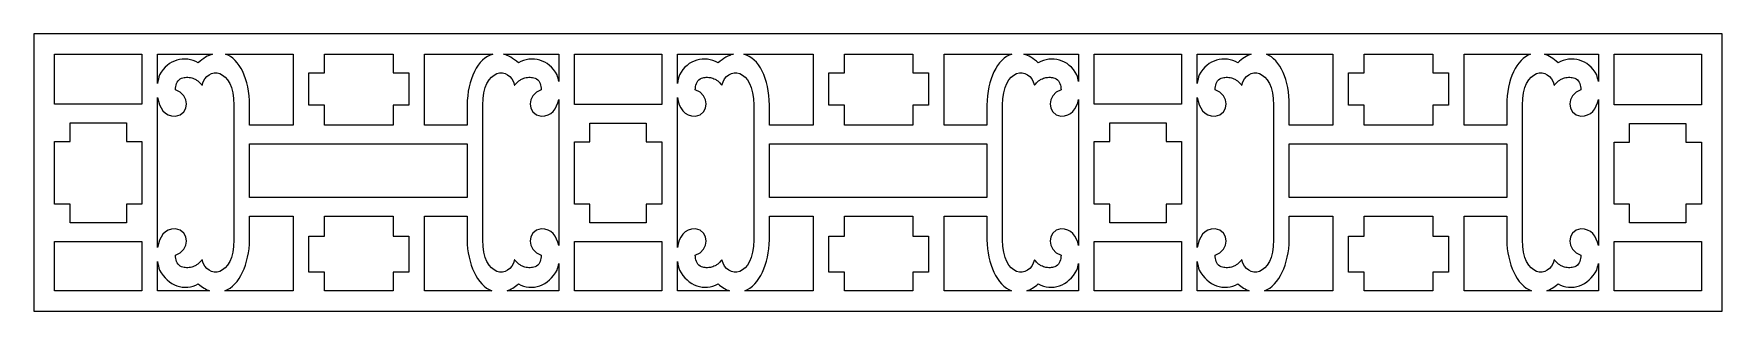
# Model space of a CAD drawing. Header units: centimetres. Extents: x -28 to 24.6, y 2.7 to 11.3.
import ezdxf

# ---------------------------------------------------------------- set-up
doc = ezdxf.new("R2010")
doc.units = ezdxf.units.CM
doc.header["$MEASUREMENT"] = 0
doc.layers.add('layer 1', color=7, linetype='Continuous')

msp = doc.modelspace()

# ---------------------------------------------------------------- linework, layer by layer
at = {"layer": 'layer 1', "color": 242}
for points, knots in [([(24.63879, 11.3016), (24.63879, 11.3016), (24.63879, 2.67812), (24.63879, 2.67812), (24.63879, 2.67812), (24.63879, 2.67812), (-27.96447, 2.67812), (-27.96447, 2.67812), (-27.96447, 2.67812), (-27.96447, 2.67812), (-27.96447, 11.3016), (-27.96447, 11.3016), (-27.96447, 11.3016), (-27.96447, 11.3016), (24.63879, 11.3016), (24.63879, 11.3016)], [0, 0, 0, 0, 0.2, 0.2, 0.2, 0.2, 0.4, 0.4, 0.4, 0.4, 0.6, 0.6, 0.6, 0.6, 1, 1, 1, 1]), ([(-27.31771, 9.10983), (-27.31771, 9.10983), (-24.59265, 9.10983), (-24.59265, 9.10983), (-24.59265, 9.10983), (-24.59265, 9.10983), (-24.59265, 10.67041), (-24.59265, 10.67041), (-24.59265, 10.67041), (-24.59265, 10.67041), (-27.31771, 10.67041), (-27.31771, 10.67041), (-27.31771, 10.67041), (-27.31771, 10.67041), (-27.31771, 9.10983), (-27.31771, 9.10983)], [0, 0, 0, 0, 0.2, 0.2, 0.2, 0.2, 0.4, 0.4, 0.4, 0.4, 0.6, 0.6, 0.6, 0.6, 1, 1, 1, 1]), ([(-24.10603, 10.67041), (-24.10603, 10.67041), (-24.10603, 9.75371), (-24.10603, 9.75371), (-24.10603, 9.75371), (-24.09305, 9.8505), (-24.07199, 9.94386), (-24.04447, 10.02822), (-24.04447, 10.02822), (-23.78919, 10.50369), (-23.25783, 10.64637), (-22.8384, 10.39861), (-22.8384, 10.39861), (-22.68591, 10.53906), (-22.53677, 10.62726), (-22.39462, 10.67041), (-22.39462, 10.67041), (-22.39462, 10.67041), (-24.10603, 10.67041), (-24.10603, 10.67041)], [0, 0, 0, 0, 0.16666667, 0.16666667, 0.16666667, 0.16666667, 0.33333333, 0.33333333, 0.33333333, 0.33333333, 0.5, 0.5, 0.5, 0.5, 0.66666667, 0.66666667, 0.66666667, 0.66666667, 1, 1, 1, 1]), ([(-21.99189, 10.67041), (-21.55222, 10.52542), (-21.24738, 9.89735), (-21.24251, 9.08226), (-21.24251, 9.08226), (-21.24251, 8.51389), (-21.24251, 9.02668), (-21.24251, 8.4583), (-21.24251, 8.4583), (-21.24251, 8.4583), (-19.87965, 8.4583), (-19.87965, 8.4583), (-19.87965, 8.4583), (-19.87965, 8.4583), (-19.87965, 10.67041), (-19.87965, 10.67041), (-19.87965, 10.67041), (-19.87965, 10.67041), (-21.99189, 10.67041), (-21.99189, 10.67041)], [0, 0, 0, 0, 0.16666667, 0.16666667, 0.16666667, 0.16666667, 0.33333333, 0.33333333, 0.33333333, 0.33333333, 0.5, 0.5, 0.5, 0.5, 0.66666667, 0.66666667, 0.66666667, 0.66666667, 1, 1, 1, 1]), ([(-18.90641, 10.67041), (-18.90641, 10.67041), (-18.90641, 10.09), (-18.90641, 10.09), (-18.90641, 10.09), (-18.90641, 10.09), (-19.39303, 10.09), (-19.39303, 10.09), (-19.39303, 10.09), (-19.39303, 10.09), (-19.39303, 9.0817), (-19.39303, 9.0817), (-19.39303, 9.0817), (-19.39303, 9.0817), (-18.90641, 9.0817), (-18.90641, 9.0817), (-18.90641, 9.0817), (-18.90641, 9.0817), (-18.90641, 8.4583), (-18.90641, 8.4583), (-18.90641, 8.4583), (-18.90641, 8.4583), (-16.76875, 8.4583), (-16.76875, 8.4583), (-16.76875, 8.4583), (-16.76875, 8.4583), (-16.76875, 9.0817), (-16.76875, 9.0817), (-16.76875, 9.0817), (-16.76875, 9.0817), (-16.28214, 9.0817), (-16.28214, 9.0817), (-16.28214, 9.0817), (-16.28214, 9.0817), (-16.28214, 10.09), (-16.28214, 10.09), (-16.28214, 10.09), (-16.28214, 10.09), (-16.76875, 10.09), (-16.76875, 10.09), (-16.76875, 10.09), (-16.76875, 10.09), (-16.76875, 10.67041), (-16.76875, 10.67041), (-16.76875, 10.67041), (-16.76875, 10.67041), (-18.90641, 10.67041), (-18.90641, 10.67041)], [0, 0, 0, 0, 0.07692308, 0.07692308, 0.07692308, 0.07692308, 0.15384615, 0.15384615, 0.15384615, 0.15384615, 0.23076923, 0.23076923, 0.23076923, 0.23076923, 0.30769231, 0.30769231, 0.30769231, 0.30769231, 0.38461538, 0.38461538, 0.38461538, 0.38461538, 0.46153846, 0.46153846, 0.46153846, 0.46153846, 0.53846154, 0.53846154, 0.53846154, 0.53846154, 0.61538462, 0.61538462, 0.61538462, 0.61538462, 0.69230769, 0.69230769, 0.69230769, 0.69230769, 0.76923077, 0.76923077, 0.76923077, 0.76923077, 0.84615385, 0.84615385, 0.84615385, 0.84615385, 1, 1, 1, 1]), ([(-15.79552, 10.67041), (-15.79552, 10.67041), (-15.79552, 8.4583), (-15.79552, 8.4583), (-15.79552, 8.4583), (-15.79552, 8.4583), (-14.46253, 8.4583), (-14.46253, 8.4583), (-14.46253, 8.4583), (-14.46253, 9.02668), (-14.46253, 8.51389), (-14.46253, 9.08226), (-14.46253, 9.08226), (-14.45745, 9.88208), (-14.12914, 10.54576), (-13.65931, 10.67041), (-13.65931, 10.67041), (-13.65931, 10.67041), (-15.79552, 10.67041), (-15.79552, 10.67041)], [0, 0, 0, 0, 0.16666667, 0.16666667, 0.16666667, 0.16666667, 0.33333333, 0.33333333, 0.33333333, 0.33333333, 0.5, 0.5, 0.5, 0.5, 0.66666667, 0.66666667, 0.66666667, 0.66666667, 1, 1, 1, 1]), ([(-13.33131, 10.67041), (-13.18321, 10.63321), (-13.02694, 10.54564), (-12.86664, 10.39861), (-12.86664, 10.39861), (-12.4472, 10.64637), (-11.91584, 10.50369), (-11.66056, 10.02822), (-11.66056, 10.02822), (-11.63946, 9.96357), (-11.6222, 9.89359), (-11.60943, 9.82087), (-11.60943, 9.82087), (-11.60943, 9.82087), (-11.60943, 10.67041), (-11.60943, 10.67041), (-11.60943, 10.67041), (-11.60943, 10.67041), (-13.33131, 10.67041), (-13.33131, 10.67041)], [0, 0, 0, 0, 0.16666667, 0.16666667, 0.16666667, 0.16666667, 0.33333333, 0.33333333, 0.33333333, 0.33333333, 0.5, 0.5, 0.5, 0.5, 0.66666667, 0.66666667, 0.66666667, 0.66666667, 1, 1, 1, 1]), ([(-11.12282, 10.67041), (-11.12282, 10.67041), (-11.12282, 9.10737), (-11.12282, 9.10737), (-11.12282, 9.10737), (-11.12282, 9.10737), (-8.39776, 9.10737), (-8.39776, 9.10737), (-8.39776, 9.10737), (-8.39776, 9.10737), (-8.39776, 10.67041), (-8.39776, 10.67041), (-8.39776, 10.67041), (-8.39776, 10.67041), (-11.12282, 10.67041), (-11.12282, 10.67041)], [0, 0, 0, 0, 0.2, 0.2, 0.2, 0.2, 0.4, 0.4, 0.4, 0.4, 0.6, 0.6, 0.6, 0.6, 1, 1, 1, 1]), ([(-7.91114, 10.67041), (-7.91114, 10.67041), (-7.91114, 9.75371), (-7.91114, 9.75371), (-7.91114, 9.75371), (-7.89815, 9.8505), (-7.8771, 9.94386), (-7.84957, 10.02822), (-7.84957, 10.02822), (-7.5943, 10.50369), (-7.06294, 10.64637), (-6.6435, 10.39861), (-6.6435, 10.39861), (-6.47983, 10.54584), (-6.32, 10.63351), (-6.16855, 10.67041), (-6.16855, 10.67041), (-6.16855, 10.67041), (-7.91114, 10.67041), (-7.91114, 10.67041)], [0, 0, 0, 0, 0.16666667, 0.16666667, 0.16666667, 0.16666667, 0.33333333, 0.33333333, 0.33333333, 0.33333333, 0.5, 0.5, 0.5, 0.5, 0.66666667, 0.66666667, 0.66666667, 0.66666667, 1, 1, 1, 1]), ([(-5.84176, 10.67041), (-5.37815, 10.54993), (-5.05265, 9.91078), (-5.04761, 9.08226), (-5.04761, 9.08226), (-5.04761, 8.51389), (-5.04761, 9.02668), (-5.04761, 8.4583), (-5.04761, 8.4583), (-5.04761, 8.4583), (-3.68475, 8.4583), (-3.68475, 8.4583), (-3.68475, 8.4583), (-3.68475, 8.4583), (-3.68475, 10.67041), (-3.68475, 10.67041), (-3.68475, 10.67041), (-3.68475, 10.67041), (-5.84176, 10.67041), (-5.84176, 10.67041)], [0, 0, 0, 0, 0.16666667, 0.16666667, 0.16666667, 0.16666667, 0.33333333, 0.33333333, 0.33333333, 0.33333333, 0.5, 0.5, 0.5, 0.5, 0.66666667, 0.66666667, 0.66666667, 0.66666667, 1, 1, 1, 1]), ([(-2.71152, 10.67041), (-2.71152, 10.67041), (-2.71152, 10.09), (-2.71152, 10.09), (-2.71152, 10.09), (-2.71152, 10.09), (-3.19814, 10.09), (-3.19814, 10.09), (-3.19814, 10.09), (-3.19814, 10.09), (-3.19814, 9.0817), (-3.19814, 9.0817), (-3.19814, 9.0817), (-3.19814, 9.0817), (-2.71152, 9.0817), (-2.71152, 9.0817), (-2.71152, 9.0817), (-2.71152, 9.0817), (-2.71152, 8.4583), (-2.71152, 8.4583), (-2.71152, 8.4583), (-2.71152, 8.4583), (-0.57386, 8.4583), (-0.57386, 8.4583), (-0.57386, 8.4583), (-0.57386, 8.4583), (-0.57386, 9.0817), (-0.57386, 9.0817), (-0.57386, 9.0817), (-0.57386, 9.0817), (-0.08724, 9.0817), (-0.08724, 9.0817), (-0.08724, 9.0817), (-0.08724, 9.0817), (-0.08724, 10.09), (-0.08724, 10.09), (-0.08724, 10.09), (-0.08724, 10.09), (-0.57386, 10.09), (-0.57386, 10.09), (-0.57386, 10.09), (-0.57386, 10.09), (-0.57386, 10.67041), (-0.57386, 10.67041), (-0.57386, 10.67041), (-0.57386, 10.67041), (-2.71152, 10.67041), (-2.71152, 10.67041)], [0, 0, 0, 0, 0.07692308, 0.07692308, 0.07692308, 0.07692308, 0.15384615, 0.15384615, 0.15384615, 0.15384615, 0.23076923, 0.23076923, 0.23076923, 0.23076923, 0.30769231, 0.30769231, 0.30769231, 0.30769231, 0.38461538, 0.38461538, 0.38461538, 0.38461538, 0.46153846, 0.46153846, 0.46153846, 0.46153846, 0.53846154, 0.53846154, 0.53846154, 0.53846154, 0.61538462, 0.61538462, 0.61538462, 0.61538462, 0.69230769, 0.69230769, 0.69230769, 0.69230769, 0.76923077, 0.76923077, 0.76923077, 0.76923077, 0.84615385, 0.84615385, 0.84615385, 0.84615385, 1, 1, 1, 1]), ([(0.39938, 10.67041), (0.39938, 10.67041), (0.39938, 8.4583), (0.39938, 8.4583), (0.39938, 8.4583), (0.39938, 8.4583), (1.73237, 8.4583), (1.73237, 8.4583), (1.73237, 8.4583), (1.73237, 9.02668), (1.73237, 8.51389), (1.73237, 9.08226), (1.73237, 9.08226), (1.73731, 9.88537), (2.05316, 10.52914), (2.50289, 10.67041), (2.50289, 10.67041), (2.50289, 10.67041), (0.39938, 10.67041), (0.39938, 10.67041)], [0, 0, 0, 0, 0.16666667, 0.16666667, 0.16666667, 0.16666667, 0.33333333, 0.33333333, 0.33333333, 0.33333333, 0.5, 0.5, 0.5, 0.5, 0.66666667, 0.66666667, 0.66666667, 0.66666667, 1, 1, 1, 1]), ([(2.88526, 10.67041), (3.0274, 10.62873), (3.17635, 10.54075), (3.32826, 10.39861), (3.32826, 10.39861), (3.74769, 10.64637), (4.27905, 10.50369), (4.53433, 10.02822), (4.53433, 10.02822), (4.55543, 9.96357), (4.57269, 9.89359), (4.58546, 9.82087), (4.58546, 9.82087), (4.58546, 9.82087), (4.58546, 10.67041), (4.58546, 10.67041), (4.58546, 10.67041), (4.58546, 10.67041), (2.88526, 10.67041), (2.88526, 10.67041)], [0, 0, 0, 0, 0.16666667, 0.16666667, 0.16666667, 0.16666667, 0.33333333, 0.33333333, 0.33333333, 0.33333333, 0.5, 0.5, 0.5, 0.5, 0.66666667, 0.66666667, 0.66666667, 0.66666667, 1, 1, 1, 1]), ([(5.07208, 10.67041), (5.07208, 10.67041), (5.07208, 9.11699), (5.07208, 9.11699), (5.07208, 9.11699), (5.07208, 9.11699), (7.79714, 9.11699), (7.79714, 9.11699), (7.79714, 9.11699), (7.79714, 9.11699), (7.79714, 10.67041), (7.79714, 10.67041), (7.79714, 10.67041), (7.79714, 10.67041), (5.07208, 10.67041), (5.07208, 10.67041)], [0, 0, 0, 0, 0.2, 0.2, 0.2, 0.2, 0.4, 0.4, 0.4, 0.4, 0.6, 0.6, 0.6, 0.6, 1, 1, 1, 1]), ([(8.28376, 10.67041), (8.28376, 10.67041), (8.28376, 9.75371), (8.28376, 9.75371), (8.28376, 9.75371), (8.29674, 9.8505), (8.31779, 9.94386), (8.34532, 10.02822), (8.34532, 10.02822), (8.6006, 10.50369), (9.13196, 10.64637), (9.55139, 10.39861), (9.55139, 10.39861), (9.69033, 10.53356), (9.8274, 10.62197), (9.95939, 10.67041), (9.95939, 10.67041), (9.95939, 10.67041), (8.28376, 10.67041), (8.28376, 10.67041)], [0, 0, 0, 0, 0.16666667, 0.16666667, 0.16666667, 0.16666667, 0.33333333, 0.33333333, 0.33333333, 0.33333333, 0.5, 0.5, 0.5, 0.5, 0.66666667, 0.66666667, 0.66666667, 0.66666667, 1, 1, 1, 1]), ([(10.43685, 10.67041), (10.86703, 10.49898), (11.16323, 9.86003), (11.14728, 9.08226), (11.14728, 9.08226), (11.14728, 8.51389), (11.14728, 9.02668), (11.14728, 8.4583), (11.14728, 8.4583), (11.14728, 8.4583), (12.51014, 8.4583), (12.51014, 8.4583), (12.51014, 8.4583), (12.51014, 8.4583), (12.51014, 10.67041), (12.51014, 10.67041), (12.51014, 10.67041), (12.51014, 10.67041), (10.43685, 10.67041), (10.43685, 10.67041)], [0, 0, 0, 0, 0.16666667, 0.16666667, 0.16666667, 0.16666667, 0.33333333, 0.33333333, 0.33333333, 0.33333333, 0.5, 0.5, 0.5, 0.5, 0.66666667, 0.66666667, 0.66666667, 0.66666667, 1, 1, 1, 1]), ([(13.48338, 10.67041), (13.48338, 10.67041), (13.48338, 10.09), (13.48338, 10.09), (13.48338, 10.09), (13.48338, 10.09), (12.99676, 10.09), (12.99676, 10.09), (12.99676, 10.09), (12.99676, 10.09), (12.99676, 9.0817), (12.99676, 9.0817), (12.99676, 9.0817), (12.99676, 9.0817), (13.48338, 9.0817), (13.48338, 9.0817), (13.48338, 9.0817), (13.48338, 9.0817), (13.48338, 8.4583), (13.48338, 8.4583), (13.48338, 8.4583), (13.48338, 8.4583), (15.62104, 8.4583), (15.62104, 8.4583), (15.62104, 8.4583), (15.62104, 8.4583), (15.62104, 9.0817), (15.62104, 9.0817), (15.62104, 9.0817), (15.62104, 9.0817), (16.10765, 9.0817), (16.10765, 9.0817), (16.10765, 9.0817), (16.10765, 9.0817), (16.10765, 10.09), (16.10765, 10.09), (16.10765, 10.09), (16.10765, 10.09), (15.62104, 10.09), (15.62104, 10.09), (15.62104, 10.09), (15.62104, 10.09), (15.62104, 10.67041), (15.62104, 10.67041), (15.62104, 10.67041), (15.62104, 10.67041), (13.48338, 10.67041), (13.48338, 10.67041)], [0, 0, 0, 0, 0.07692308, 0.07692308, 0.07692308, 0.07692308, 0.15384615, 0.15384615, 0.15384615, 0.15384615, 0.23076923, 0.23076923, 0.23076923, 0.23076923, 0.30769231, 0.30769231, 0.30769231, 0.30769231, 0.38461538, 0.38461538, 0.38461538, 0.38461538, 0.46153846, 0.46153846, 0.46153846, 0.46153846, 0.53846154, 0.53846154, 0.53846154, 0.53846154, 0.61538462, 0.61538462, 0.61538462, 0.61538462, 0.69230769, 0.69230769, 0.69230769, 0.69230769, 0.76923077, 0.76923077, 0.76923077, 0.76923077, 0.84615385, 0.84615385, 0.84615385, 0.84615385, 1, 1, 1, 1]), ([(16.59427, 10.67041), (16.59427, 10.67041), (16.59427, 8.4583), (16.59427, 8.4583), (16.59427, 8.4583), (16.59427, 8.4583), (17.92726, 8.4583), (17.92726, 8.4583), (17.92726, 8.4583), (17.92726, 9.02668), (17.92726, 8.51389), (17.92726, 9.08226), (17.92726, 9.08226), (17.92586, 9.8856), (18.23568, 10.51334), (18.66879, 10.67041), (18.66879, 10.67041), (18.66879, 10.67041), (16.59427, 10.67041), (16.59427, 10.67041)], [0, 0, 0, 0, 0.16666667, 0.16666667, 0.16666667, 0.16666667, 0.33333333, 0.33333333, 0.33333333, 0.33333333, 0.5, 0.5, 0.5, 0.5, 0.66666667, 0.66666667, 0.66666667, 0.66666667, 1, 1, 1, 1]), ([(19.1064, 10.67041), (19.24173, 10.62452), (19.38196, 10.53598), (19.52315, 10.39861), (19.52315, 10.39861), (19.94259, 10.64637), (20.47395, 10.50369), (20.72923, 10.02822), (20.72923, 10.02822), (20.75032, 9.96357), (20.76759, 9.89359), (20.78036, 9.82087), (20.78036, 9.82087), (20.78036, 9.82087), (20.78036, 10.67041), (20.78036, 10.67041), (20.78036, 10.67041), (20.78036, 10.67041), (19.1064, 10.67041), (19.1064, 10.67041)], [0, 0, 0, 0, 0.16666667, 0.16666667, 0.16666667, 0.16666667, 0.33333333, 0.33333333, 0.33333333, 0.33333333, 0.5, 0.5, 0.5, 0.5, 0.66666667, 0.66666667, 0.66666667, 0.66666667, 1, 1, 1, 1]), ([(21.26697, 10.67041), (21.26697, 10.67041), (21.26697, 9.09636), (21.26697, 9.09636), (21.26697, 9.09636), (21.26697, 9.09636), (23.99203, 9.09636), (23.99203, 9.09636), (23.99203, 9.09636), (23.99203, 9.09636), (23.99203, 10.67041), (23.99203, 10.67041), (23.99203, 10.67041), (23.99203, 10.67041), (21.26697, 10.67041), (21.26697, 10.67041)], [0, 0, 0, 0, 0.2, 0.2, 0.2, 0.2, 0.4, 0.4, 0.4, 0.4, 0.6, 0.6, 0.6, 0.6, 1, 1, 1, 1]), ([(-24.10603, 4.65638), (-24.05846, 4.97588), (-23.89278, 5.24196), (-23.54771, 5.24254), (-23.54771, 5.24254), (-23.09833, 5.1692), (-23.08893, 4.56559), (-23.54944, 4.42422), (-23.54944, 4.42422), (-23.54459, 4.27769), (-23.511, 4.15107), (-23.4026, 4.0731), (-23.4026, 4.0731), (-23.37407, 4.06146), (-23.34629, 4.05187), (-23.31693, 4.04352), (-23.31693, 4.04352), (-23.26669, 4.03219), (-23.22006, 4.02708), (-23.16883, 4.0273), (-23.16883, 4.0273), (-23.13852, 4.02917), (-23.10963, 4.03262), (-23.0796, 4.03796), (-23.0796, 4.03796), (-23.02839, 4.05012), (-22.98303, 4.06663), (-22.93477, 4.09056), (-22.93477, 4.09056), (-22.90585, 4.10695), (-22.87903, 4.12425), (-22.85165, 4.14402), (-22.85165, 4.14402), (-22.80717, 4.17991), (-22.76977, 4.21687), (-22.73219, 4.26256), (-22.73219, 4.26256), (-22.72873, 4.2672), (-22.72533, 4.27184), (-22.72198, 4.27649), (-22.72198, 4.27649), (-22.57255, 3.66456), (-21.72297, 3.72072), (-21.72912, 4.89745), (-21.72912, 4.89745), (-21.72912, 7.62584), (-21.72912, 6.3539), (-21.72912, 9.08226), (-21.72912, 9.08226), (-21.72297, 10.25899), (-22.57255, 10.31516), (-22.72198, 9.70322), (-22.72198, 9.70322), (-22.72533, 9.70787), (-22.72873, 9.71251), (-22.73219, 9.71716), (-22.73219, 9.71716), (-22.76977, 9.76285), (-22.80717, 9.7998), (-22.85165, 9.83569), (-22.85165, 9.83569), (-22.87903, 9.85547), (-22.90585, 9.87276), (-22.93477, 9.88916), (-22.93477, 9.88916), (-22.98303, 9.91309), (-23.02839, 9.92959), (-23.0796, 9.94176), (-23.0796, 9.94176), (-23.10963, 9.9471), (-23.13852, 9.95055), (-23.16883, 9.95241), (-23.16883, 9.95241), (-23.22006, 9.95263), (-23.26669, 9.94752), (-23.31693, 9.93619), (-23.31693, 9.93619), (-23.34629, 9.92784), (-23.37407, 9.91825), (-23.4026, 9.90661), (-23.4026, 9.90661), (-23.511, 9.82864), (-23.54459, 9.70202), (-23.54944, 9.5555), (-23.54944, 9.5555), (-23.08893, 9.41412), (-23.09833, 8.81051), (-23.54771, 8.73717), (-23.54771, 8.73717), (-23.89278, 8.73775), (-24.05846, 9.00383), (-24.10603, 9.32334), (-24.10603, 9.32334), (-24.10603, 9.32334), (-24.10603, 4.65638), (-24.10603, 4.65638)], [0, 0, 0, 0, 0.04, 0.04, 0.04, 0.04, 0.08, 0.08, 0.08, 0.08, 0.12, 0.12, 0.12, 0.12, 0.16, 0.16, 0.16, 0.16, 0.2, 0.2, 0.2, 0.2, 0.24, 0.24, 0.24, 0.24, 0.28, 0.28, 0.28, 0.28, 0.32, 0.32, 0.32, 0.32, 0.36, 0.36, 0.36, 0.36, 0.4, 0.4, 0.4, 0.4, 0.44, 0.44, 0.44, 0.44, 0.48, 0.48, 0.48, 0.48, 0.52, 0.52, 0.52, 0.52, 0.56, 0.56, 0.56, 0.56, 0.6, 0.6, 0.6, 0.6, 0.64, 0.64, 0.64, 0.64, 0.68, 0.68, 0.68, 0.68, 0.72, 0.72, 0.72, 0.72, 0.76, 0.76, 0.76, 0.76, 0.8, 0.8, 0.8, 0.8, 0.84, 0.84, 0.84, 0.84, 0.88, 0.88, 0.88, 0.88, 0.92, 0.92, 0.92, 0.92, 1, 1, 1, 1]), ([(-24.04447, 10.02822), (-24.04469, 10.02781), (-24.04556, 10.02617), (-24.0467, 10.02404), (-24.0467, 10.02404), (-24.0467, 10.02404), (-24.04447, 10.02822), (-24.04447, 10.02822)], [0, 0, 0, 0, 0.33333333, 0.33333333, 0.33333333, 0.33333333, 1, 1, 1, 1]), ([(-11.60943, 4.71596), (-11.60943, 4.71596), (-11.60943, 9.26376), (-11.60943, 9.26376), (-11.60943, 9.26376), (-11.66817, 8.97143), (-11.83396, 8.73772), (-12.15733, 8.73717), (-12.15733, 8.73717), (-12.6067, 8.81051), (-12.6161, 9.41412), (-12.15559, 9.5555), (-12.15559, 9.5555), (-12.16044, 9.70202), (-12.19403, 9.82864), (-12.30243, 9.90661), (-12.30243, 9.90661), (-12.33096, 9.91825), (-12.35874, 9.92784), (-12.3881, 9.93619), (-12.3881, 9.93619), (-12.43835, 9.94752), (-12.48498, 9.95263), (-12.53621, 9.95241), (-12.53621, 9.95241), (-12.56651, 9.95055), (-12.5954, 9.9471), (-12.62543, 9.94176), (-12.62543, 9.94176), (-12.67664, 9.92959), (-12.722, 9.91309), (-12.77027, 9.88916), (-12.77027, 9.88916), (-12.79918, 9.87276), (-12.826, 9.85547), (-12.85338, 9.83569), (-12.85338, 9.83569), (-12.89787, 9.7998), (-12.93526, 9.76285), (-12.97284, 9.71716), (-12.97284, 9.71716), (-12.9763, 9.71251), (-12.9797, 9.70787), (-12.98305, 9.70322), (-12.98305, 9.70322), (-13.13248, 10.31516), (-13.98207, 10.25899), (-13.97591, 9.08226), (-13.97591, 9.08226), (-13.97591, 6.3539), (-13.97591, 7.62584), (-13.97591, 4.89745), (-13.97591, 4.89745), (-13.98207, 3.72072), (-13.13248, 3.66456), (-12.98305, 4.27649), (-12.98305, 4.27649), (-12.9797, 4.27184), (-12.9763, 4.2672), (-12.97284, 4.26256), (-12.97284, 4.26256), (-12.93526, 4.21687), (-12.89787, 4.17991), (-12.85338, 4.14402), (-12.85338, 4.14402), (-12.826, 4.12425), (-12.79918, 4.10695), (-12.77027, 4.09056), (-12.77027, 4.09056), (-12.722, 4.06663), (-12.67664, 4.05012), (-12.62543, 4.03796), (-12.62543, 4.03796), (-12.5954, 4.03262), (-12.56651, 4.02917), (-12.53621, 4.0273), (-12.53621, 4.0273), (-12.48498, 4.02708), (-12.43835, 4.03219), (-12.3881, 4.04352), (-12.3881, 4.04352), (-12.35874, 4.05187), (-12.33096, 4.06146), (-12.30243, 4.0731), (-12.30243, 4.0731), (-12.19403, 4.15107), (-12.16044, 4.27769), (-12.15559, 4.42422), (-12.15559, 4.42422), (-12.6161, 4.56559), (-12.6067, 5.1692), (-12.15733, 5.24254), (-12.15733, 5.24254), (-11.83396, 5.242), (-11.66815, 5.00827), (-11.60943, 4.71596)], [0, 0, 0, 0, 0.04, 0.04, 0.04, 0.04, 0.08, 0.08, 0.08, 0.08, 0.12, 0.12, 0.12, 0.12, 0.16, 0.16, 0.16, 0.16, 0.2, 0.2, 0.2, 0.2, 0.24, 0.24, 0.24, 0.24, 0.28, 0.28, 0.28, 0.28, 0.32, 0.32, 0.32, 0.32, 0.36, 0.36, 0.36, 0.36, 0.4, 0.4, 0.4, 0.4, 0.44, 0.44, 0.44, 0.44, 0.48, 0.48, 0.48, 0.48, 0.52, 0.52, 0.52, 0.52, 0.56, 0.56, 0.56, 0.56, 0.6, 0.6, 0.6, 0.6, 0.64, 0.64, 0.64, 0.64, 0.68, 0.68, 0.68, 0.68, 0.72, 0.72, 0.72, 0.72, 0.76, 0.76, 0.76, 0.76, 0.8, 0.8, 0.8, 0.8, 0.84, 0.84, 0.84, 0.84, 0.88, 0.88, 0.88, 0.88, 0.92, 0.92, 0.92, 0.92, 1, 1, 1, 1]), ([(-11.66056, 10.02822), (-11.66034, 10.02781), (-11.65947, 10.02617), (-11.65833, 10.02404), (-11.65833, 10.02404), (-11.65833, 10.02404), (-11.66056, 10.02822), (-11.66056, 10.02822)], [0, 0, 0, 0, 0.33333333, 0.33333333, 0.33333333, 0.33333333, 1, 1, 1, 1]), ([(-7.91114, 4.65638), (-7.86357, 4.97588), (-7.69788, 5.24196), (-7.35281, 5.24254), (-7.35281, 5.24254), (-6.90344, 5.1692), (-6.89404, 4.56559), (-7.35455, 4.42422), (-7.35455, 4.42422), (-7.3497, 4.27769), (-7.31611, 4.15107), (-7.20771, 4.0731), (-7.20771, 4.0731), (-7.17918, 4.06146), (-7.1514, 4.05187), (-7.12204, 4.04352), (-7.12204, 4.04352), (-7.07179, 4.03219), (-7.02516, 4.02708), (-6.97393, 4.0273), (-6.97393, 4.0273), (-6.94362, 4.02917), (-6.91474, 4.03262), (-6.88471, 4.03796), (-6.88471, 4.03796), (-6.83349, 4.05012), (-6.78814, 4.06663), (-6.73987, 4.09056), (-6.73987, 4.09056), (-6.71096, 4.10695), (-6.68414, 4.12425), (-6.65676, 4.14402), (-6.65676, 4.14402), (-6.61227, 4.17991), (-6.57488, 4.21687), (-6.5373, 4.26256), (-6.5373, 4.26256), (-6.53384, 4.2672), (-6.53044, 4.27184), (-6.52709, 4.27649), (-6.52709, 4.27649), (-6.37766, 3.66456), (-5.52807, 3.72072), (-5.53423, 4.89745), (-5.53423, 4.89745), (-5.53423, 7.62584), (-5.53423, 6.3539), (-5.53423, 9.08226), (-5.53423, 9.08226), (-5.52807, 10.25899), (-6.37766, 10.31516), (-6.52709, 9.70322), (-6.52709, 9.70322), (-6.53044, 9.70787), (-6.53384, 9.71251), (-6.5373, 9.71716), (-6.5373, 9.71716), (-6.57488, 9.76285), (-6.61227, 9.7998), (-6.65676, 9.83569), (-6.65676, 9.83569), (-6.68414, 9.85547), (-6.71096, 9.87276), (-6.73987, 9.88916), (-6.73987, 9.88916), (-6.78814, 9.91309), (-6.83349, 9.92959), (-6.88471, 9.94176), (-6.88471, 9.94176), (-6.91474, 9.9471), (-6.94362, 9.95055), (-6.97393, 9.95241), (-6.97393, 9.95241), (-7.02516, 9.95263), (-7.07179, 9.94752), (-7.12204, 9.93619), (-7.12204, 9.93619), (-7.1514, 9.92784), (-7.17918, 9.91825), (-7.20771, 9.90661), (-7.20771, 9.90661), (-7.31611, 9.82864), (-7.3497, 9.70202), (-7.35455, 9.5555), (-7.35455, 9.5555), (-6.89404, 9.41412), (-6.90344, 8.81051), (-7.35281, 8.73717), (-7.35281, 8.73717), (-7.69788, 8.73775), (-7.86357, 9.00383), (-7.91114, 9.32334), (-7.91114, 9.32334), (-7.91114, 9.32334), (-7.91114, 4.65638), (-7.91114, 4.65638)], [0, 0, 0, 0, 0.04, 0.04, 0.04, 0.04, 0.08, 0.08, 0.08, 0.08, 0.12, 0.12, 0.12, 0.12, 0.16, 0.16, 0.16, 0.16, 0.2, 0.2, 0.2, 0.2, 0.24, 0.24, 0.24, 0.24, 0.28, 0.28, 0.28, 0.28, 0.32, 0.32, 0.32, 0.32, 0.36, 0.36, 0.36, 0.36, 0.4, 0.4, 0.4, 0.4, 0.44, 0.44, 0.44, 0.44, 0.48, 0.48, 0.48, 0.48, 0.52, 0.52, 0.52, 0.52, 0.56, 0.56, 0.56, 0.56, 0.6, 0.6, 0.6, 0.6, 0.64, 0.64, 0.64, 0.64, 0.68, 0.68, 0.68, 0.68, 0.72, 0.72, 0.72, 0.72, 0.76, 0.76, 0.76, 0.76, 0.8, 0.8, 0.8, 0.8, 0.84, 0.84, 0.84, 0.84, 0.88, 0.88, 0.88, 0.88, 0.92, 0.92, 0.92, 0.92, 1, 1, 1, 1]), ([(-7.84957, 10.02822), (-7.8498, 10.02781), (-7.85067, 10.02617), (-7.85181, 10.02404), (-7.85181, 10.02404), (-7.85181, 10.02404), (-7.84957, 10.02822), (-7.84957, 10.02822)], [0, 0, 0, 0, 0.33333333, 0.33333333, 0.33333333, 0.33333333, 1, 1, 1, 1]), ([(4.58546, 4.71596), (4.58546, 4.71596), (4.58546, 9.26376), (4.58546, 9.26376), (4.58546, 9.26376), (4.52673, 8.97143), (4.36094, 8.73772), (4.03757, 8.73717), (4.03757, 8.73717), (3.5882, 8.81051), (3.5788, 9.41412), (4.03931, 9.5555), (4.03931, 9.5555), (4.03446, 9.70202), (4.00086, 9.82864), (3.89247, 9.90661), (3.89247, 9.90661), (3.86393, 9.91825), (3.83616, 9.92784), (3.80679, 9.93619), (3.80679, 9.93619), (3.75655, 9.94752), (3.70992, 9.95263), (3.65869, 9.95241), (3.65869, 9.95241), (3.62838, 9.95055), (3.59949, 9.9471), (3.56946, 9.94176), (3.56946, 9.94176), (3.51825, 9.92959), (3.47289, 9.91309), (3.42463, 9.88916), (3.42463, 9.88916), (3.39572, 9.87276), (3.36889, 9.85547), (3.34151, 9.83569), (3.34151, 9.83569), (3.29703, 9.7998), (3.25964, 9.76285), (3.22205, 9.71716), (3.22205, 9.71716), (3.2186, 9.71251), (3.2152, 9.70787), (3.21185, 9.70322), (3.21185, 9.70322), (3.06241, 10.31516), (2.21283, 10.25899), (2.21898, 9.08226), (2.21898, 9.08226), (2.21898, 6.3539), (2.21898, 7.62584), (2.21898, 4.89745), (2.21898, 4.89745), (2.21283, 3.72072), (3.06241, 3.66456), (3.21185, 4.27649), (3.21185, 4.27649), (3.2152, 4.27184), (3.2186, 4.2672), (3.22205, 4.26256), (3.22205, 4.26256), (3.25964, 4.21687), (3.29703, 4.17991), (3.34151, 4.14402), (3.34151, 4.14402), (3.36889, 4.12425), (3.39572, 4.10695), (3.42463, 4.09056), (3.42463, 4.09056), (3.47289, 4.06663), (3.51825, 4.05012), (3.56946, 4.03796), (3.56946, 4.03796), (3.59949, 4.03262), (3.62838, 4.02917), (3.65869, 4.0273), (3.65869, 4.0273), (3.70992, 4.02708), (3.75655, 4.03219), (3.80679, 4.04352), (3.80679, 4.04352), (3.83616, 4.05187), (3.86393, 4.06146), (3.89247, 4.0731), (3.89247, 4.0731), (4.00086, 4.15107), (4.03446, 4.27769), (4.03931, 4.42422), (4.03931, 4.42422), (3.5788, 4.56559), (3.5882, 5.1692), (4.03757, 5.24254), (4.03757, 5.24254), (4.36094, 5.242), (4.52674, 5.00827), (4.58546, 4.71596)], [0, 0, 0, 0, 0.04, 0.04, 0.04, 0.04, 0.08, 0.08, 0.08, 0.08, 0.12, 0.12, 0.12, 0.12, 0.16, 0.16, 0.16, 0.16, 0.2, 0.2, 0.2, 0.2, 0.24, 0.24, 0.24, 0.24, 0.28, 0.28, 0.28, 0.28, 0.32, 0.32, 0.32, 0.32, 0.36, 0.36, 0.36, 0.36, 0.4, 0.4, 0.4, 0.4, 0.44, 0.44, 0.44, 0.44, 0.48, 0.48, 0.48, 0.48, 0.52, 0.52, 0.52, 0.52, 0.56, 0.56, 0.56, 0.56, 0.6, 0.6, 0.6, 0.6, 0.64, 0.64, 0.64, 0.64, 0.68, 0.68, 0.68, 0.68, 0.72, 0.72, 0.72, 0.72, 0.76, 0.76, 0.76, 0.76, 0.8, 0.8, 0.8, 0.8, 0.84, 0.84, 0.84, 0.84, 0.88, 0.88, 0.88, 0.88, 0.92, 0.92, 0.92, 0.92, 1, 1, 1, 1]), ([(4.53433, 10.02822), (4.53456, 10.02781), (4.53543, 10.02617), (4.53656, 10.02404), (4.53656, 10.02404), (4.53656, 10.02404), (4.53433, 10.02822), (4.53433, 10.02822)], [0, 0, 0, 0, 0.33333333, 0.33333333, 0.33333333, 0.33333333, 1, 1, 1, 1]), ([(8.28376, 4.65638), (8.33133, 4.97588), (8.49701, 5.24196), (8.84208, 5.24254), (8.84208, 5.24254), (9.29146, 5.1692), (9.30086, 4.56559), (8.84035, 4.42422), (8.84035, 4.42422), (8.8452, 4.27769), (8.87879, 4.15107), (8.98719, 4.0731), (8.98719, 4.0731), (9.01572, 4.06146), (9.0435, 4.05187), (9.07286, 4.04352), (9.07286, 4.04352), (9.1231, 4.03219), (9.16973, 4.02708), (9.22096, 4.0273), (9.22096, 4.0273), (9.25127, 4.02917), (9.28016, 4.03262), (9.31019, 4.03796), (9.31019, 4.03796), (9.3614, 4.05012), (9.40676, 4.06663), (9.45502, 4.09056), (9.45502, 4.09056), (9.48394, 4.10695), (9.51076, 4.12425), (9.53814, 4.14402), (9.53814, 4.14402), (9.58262, 4.17991), (9.62002, 4.21687), (9.6576, 4.26256), (9.6576, 4.26256), (9.66106, 4.2672), (9.66446, 4.27184), (9.6678, 4.27649), (9.6678, 4.27649), (9.81724, 3.66456), (10.66682, 3.72072), (10.66066, 4.89745), (10.66066, 4.89745), (10.66066, 7.62584), (10.66066, 6.3539), (10.66066, 9.08226), (10.66066, 9.08226), (10.66682, 10.25899), (9.81724, 10.31516), (9.6678, 9.70322), (9.6678, 9.70322), (9.66446, 9.70787), (9.66106, 9.71251), (9.6576, 9.71716), (9.6576, 9.71716), (9.62002, 9.76285), (9.58262, 9.7998), (9.53814, 9.83569), (9.53814, 9.83569), (9.51076, 9.85547), (9.48394, 9.87276), (9.45502, 9.88916), (9.45502, 9.88916), (9.40676, 9.91309), (9.3614, 9.92959), (9.31019, 9.94176), (9.31019, 9.94176), (9.28016, 9.9471), (9.25127, 9.95055), (9.22096, 9.95241), (9.22096, 9.95241), (9.16973, 9.95263), (9.1231, 9.94752), (9.07286, 9.93619), (9.07286, 9.93619), (9.0435, 9.92784), (9.01572, 9.91825), (8.98719, 9.90661), (8.98719, 9.90661), (8.87879, 9.82864), (8.8452, 9.70202), (8.84035, 9.5555), (8.84035, 9.5555), (9.30086, 9.41412), (9.29146, 8.81051), (8.84208, 8.73717), (8.84208, 8.73717), (8.49701, 8.73775), (8.33133, 9.00383), (8.28376, 9.32334), (8.28376, 9.32334), (8.28376, 9.32334), (8.28376, 4.65638), (8.28376, 4.65638)], [0, 0, 0, 0, 0.04, 0.04, 0.04, 0.04, 0.08, 0.08, 0.08, 0.08, 0.12, 0.12, 0.12, 0.12, 0.16, 0.16, 0.16, 0.16, 0.2, 0.2, 0.2, 0.2, 0.24, 0.24, 0.24, 0.24, 0.28, 0.28, 0.28, 0.28, 0.32, 0.32, 0.32, 0.32, 0.36, 0.36, 0.36, 0.36, 0.4, 0.4, 0.4, 0.4, 0.44, 0.44, 0.44, 0.44, 0.48, 0.48, 0.48, 0.48, 0.52, 0.52, 0.52, 0.52, 0.56, 0.56, 0.56, 0.56, 0.6, 0.6, 0.6, 0.6, 0.64, 0.64, 0.64, 0.64, 0.68, 0.68, 0.68, 0.68, 0.72, 0.72, 0.72, 0.72, 0.76, 0.76, 0.76, 0.76, 0.8, 0.8, 0.8, 0.8, 0.84, 0.84, 0.84, 0.84, 0.88, 0.88, 0.88, 0.88, 0.92, 0.92, 0.92, 0.92, 1, 1, 1, 1]), ([(8.34532, 10.02822), (8.3451, 10.02781), (8.34423, 10.02617), (8.34309, 10.02404), (8.34309, 10.02404), (8.34309, 10.02404), (8.34532, 10.02822), (8.34532, 10.02822)], [0, 0, 0, 0, 0.33333333, 0.33333333, 0.33333333, 0.33333333, 1, 1, 1, 1]), ([(20.78036, 4.71596), (20.78036, 4.71596), (20.78036, 9.26376), (20.78036, 9.26376), (20.78036, 9.26376), (20.72162, 8.97143), (20.55583, 8.73772), (20.23246, 8.73717), (20.23246, 8.73717), (19.78309, 8.81051), (19.77369, 9.41412), (20.2342, 9.5555), (20.2342, 9.5555), (20.22935, 9.70202), (20.19576, 9.82864), (20.08736, 9.90661), (20.08736, 9.90661), (20.05883, 9.91825), (20.03105, 9.92784), (20.00169, 9.93619), (20.00169, 9.93619), (19.95144, 9.94752), (19.90481, 9.95263), (19.85358, 9.95241), (19.85358, 9.95241), (19.82327, 9.95055), (19.79439, 9.9471), (19.76435, 9.94176), (19.76435, 9.94176), (19.71314, 9.92959), (19.66779, 9.91309), (19.61952, 9.88916), (19.61952, 9.88916), (19.59061, 9.87276), (19.56379, 9.85547), (19.53641, 9.83569), (19.53641, 9.83569), (19.49192, 9.7998), (19.45453, 9.76285), (19.41695, 9.71716), (19.41695, 9.71716), (19.41349, 9.71251), (19.41009, 9.70787), (19.40674, 9.70322), (19.40674, 9.70322), (19.25731, 10.31516), (18.40772, 10.25899), (18.41388, 9.08226), (18.41388, 9.08226), (18.41388, 6.3539), (18.41388, 7.62584), (18.41388, 4.89745), (18.41388, 4.89745), (18.40772, 3.72072), (19.25731, 3.66456), (19.40674, 4.27649), (19.40674, 4.27649), (19.41009, 4.27184), (19.41349, 4.2672), (19.41695, 4.26256), (19.41695, 4.26256), (19.45453, 4.21687), (19.49192, 4.17991), (19.53641, 4.14402), (19.53641, 4.14402), (19.56379, 4.12425), (19.59061, 4.10695), (19.61952, 4.09056), (19.61952, 4.09056), (19.66779, 4.06663), (19.71314, 4.05012), (19.76435, 4.03796), (19.76435, 4.03796), (19.79439, 4.03262), (19.82327, 4.02917), (19.85358, 4.0273), (19.85358, 4.0273), (19.90481, 4.02708), (19.95144, 4.03219), (20.00169, 4.04352), (20.00169, 4.04352), (20.03105, 4.05187), (20.05883, 4.06146), (20.08736, 4.0731), (20.08736, 4.0731), (20.19576, 4.15107), (20.22935, 4.27769), (20.2342, 4.42422), (20.2342, 4.42422), (19.77369, 4.56559), (19.78309, 5.1692), (20.23246, 5.24254), (20.23246, 5.24254), (20.55583, 5.242), (20.72164, 5.00827), (20.78036, 4.71596)], [0, 0, 0, 0, 0.04, 0.04, 0.04, 0.04, 0.08, 0.08, 0.08, 0.08, 0.12, 0.12, 0.12, 0.12, 0.16, 0.16, 0.16, 0.16, 0.2, 0.2, 0.2, 0.2, 0.24, 0.24, 0.24, 0.24, 0.28, 0.28, 0.28, 0.28, 0.32, 0.32, 0.32, 0.32, 0.36, 0.36, 0.36, 0.36, 0.4, 0.4, 0.4, 0.4, 0.44, 0.44, 0.44, 0.44, 0.48, 0.48, 0.48, 0.48, 0.52, 0.52, 0.52, 0.52, 0.56, 0.56, 0.56, 0.56, 0.6, 0.6, 0.6, 0.6, 0.64, 0.64, 0.64, 0.64, 0.68, 0.68, 0.68, 0.68, 0.72, 0.72, 0.72, 0.72, 0.76, 0.76, 0.76, 0.76, 0.8, 0.8, 0.8, 0.8, 0.84, 0.84, 0.84, 0.84, 0.88, 0.88, 0.88, 0.88, 0.92, 0.92, 0.92, 0.92, 1, 1, 1, 1]), ([(20.72923, 10.02822), (20.72945, 10.02781), (20.73032, 10.02617), (20.73146, 10.02404), (20.73146, 10.02404), (20.73146, 10.02404), (20.72923, 10.02822), (20.72923, 10.02822)], [0, 0, 0, 0, 0.33333333, 0.33333333, 0.33333333, 0.33333333, 1, 1, 1, 1]), ([(-27.31771, 6.00071), (-27.31771, 6.00071), (-26.83109, 6.00071), (-26.83109, 6.00071), (-26.83109, 6.00071), (-26.83109, 6.00071), (-26.83109, 5.4203), (-26.83109, 5.4203), (-26.83109, 5.4203), (-26.83109, 5.4203), (-25.07927, 5.4203), (-25.07927, 5.4203), (-25.07927, 5.4203), (-25.07927, 5.4203), (-25.07927, 6.00071), (-25.07927, 6.00071), (-25.07927, 6.00071), (-25.07927, 6.00071), (-24.59265, 6.00071), (-24.59265, 6.00071), (-24.59265, 6.00071), (-24.59265, 6.00071), (-24.59265, 7.94901), (-24.59265, 7.94901), (-24.59265, 7.94901), (-24.59265, 7.94901), (-25.07927, 7.94901), (-25.07927, 7.94901), (-25.07927, 7.94901), (-25.07927, 7.94901), (-25.07927, 8.52942), (-25.07927, 8.52942), (-25.07927, 8.52942), (-25.07927, 8.52942), (-26.83109, 8.52942), (-26.83109, 8.52942), (-26.83109, 8.52942), (-26.83109, 8.52942), (-26.83109, 7.94901), (-26.83109, 7.94901), (-26.83109, 7.94901), (-26.83109, 7.94901), (-27.31771, 7.94901), (-27.31771, 7.94901), (-27.31771, 7.94901), (-27.31771, 7.94901), (-27.31771, 6.00071), (-27.31771, 6.00071)], [0, 0, 0, 0, 0.07692308, 0.07692308, 0.07692308, 0.07692308, 0.15384615, 0.15384615, 0.15384615, 0.15384615, 0.23076923, 0.23076923, 0.23076923, 0.23076923, 0.30769231, 0.30769231, 0.30769231, 0.30769231, 0.38461538, 0.38461538, 0.38461538, 0.38461538, 0.46153846, 0.46153846, 0.46153846, 0.46153846, 0.53846154, 0.53846154, 0.53846154, 0.53846154, 0.61538462, 0.61538462, 0.61538462, 0.61538462, 0.69230769, 0.69230769, 0.69230769, 0.69230769, 0.76923077, 0.76923077, 0.76923077, 0.76923077, 0.84615385, 0.84615385, 0.84615385, 0.84615385, 1, 1, 1, 1]), ([(-8.39776, 6.00377), (-8.39776, 6.00377), (-8.39776, 7.94655), (-8.39776, 7.94655), (-8.39776, 7.94655), (-8.39776, 7.94655), (-8.88438, 7.94655), (-8.88438, 7.94655), (-8.88438, 7.94655), (-8.88438, 7.94655), (-8.88438, 8.52696), (-8.88438, 8.52696), (-8.88438, 8.52696), (-8.88438, 8.52696), (-10.6362, 8.52696), (-10.6362, 8.52696), (-10.6362, 8.52696), (-10.6362, 8.52696), (-10.6362, 7.94655), (-10.6362, 7.94655), (-10.6362, 7.94655), (-10.6362, 7.94655), (-11.12282, 7.94655), (-11.12282, 7.94655), (-11.12282, 7.94655), (-11.12282, 7.94655), (-11.12282, 6.00377), (-11.12282, 6.00377), (-11.12282, 6.00377), (-11.12282, 6.00377), (-10.6362, 6.00377), (-10.6362, 6.00377), (-10.6362, 6.00377), (-10.6362, 6.00377), (-10.6362, 5.42336), (-10.6362, 5.42336), (-10.6362, 5.42336), (-10.6362, 5.42336), (-8.88438, 5.42336), (-8.88438, 5.42336), (-8.88438, 5.42336), (-8.88438, 5.42336), (-8.88438, 6.00377), (-8.88438, 6.00377), (-8.88438, 6.00377), (-8.88438, 6.00377), (-8.39776, 6.00377), (-8.39776, 6.00377)], [0, 0, 0, 0, 0.07692308, 0.07692308, 0.07692308, 0.07692308, 0.15384615, 0.15384615, 0.15384615, 0.15384615, 0.23076923, 0.23076923, 0.23076923, 0.23076923, 0.30769231, 0.30769231, 0.30769231, 0.30769231, 0.38461538, 0.38461538, 0.38461538, 0.38461538, 0.46153846, 0.46153846, 0.46153846, 0.46153846, 0.53846154, 0.53846154, 0.53846154, 0.53846154, 0.61538462, 0.61538462, 0.61538462, 0.61538462, 0.69230769, 0.69230769, 0.69230769, 0.69230769, 0.76923077, 0.76923077, 0.76923077, 0.76923077, 0.84615385, 0.84615385, 0.84615385, 0.84615385, 1, 1, 1, 1]), ([(7.79714, 6.00606), (7.79714, 6.00606), (7.79714, 7.95618), (7.79714, 7.95618), (7.79714, 7.95618), (7.79714, 7.95618), (7.31052, 7.95618), (7.31052, 7.95618), (7.31052, 7.95618), (7.31052, 7.95618), (7.31052, 8.53658), (7.31052, 8.53658), (7.31052, 8.53658), (7.31052, 8.53658), (5.5587, 8.53658), (5.5587, 8.53658), (5.5587, 8.53658), (5.5587, 8.53658), (5.5587, 7.95618), (5.5587, 7.95618), (5.5587, 7.95618), (5.5587, 7.95618), (5.07208, 7.95618), (5.07208, 7.95618), (5.07208, 7.95618), (5.07208, 7.95618), (5.07208, 6.00606), (5.07208, 6.00606), (5.07208, 6.00606), (5.07208, 6.00606), (5.5587, 6.00606), (5.5587, 6.00606), (5.5587, 6.00606), (5.5587, 6.00606), (5.5587, 5.42565), (5.5587, 5.42565), (5.5587, 5.42565), (5.5587, 5.42565), (7.31052, 5.42565), (7.31052, 5.42565), (7.31052, 5.42565), (7.31052, 5.42565), (7.31052, 6.00606), (7.31052, 6.00606), (7.31052, 6.00606), (7.31052, 6.00606), (7.79714, 6.00606), (7.79714, 6.00606)], [0, 0, 0, 0, 0.07692308, 0.07692308, 0.07692308, 0.07692308, 0.15384615, 0.15384615, 0.15384615, 0.15384615, 0.23076923, 0.23076923, 0.23076923, 0.23076923, 0.30769231, 0.30769231, 0.30769231, 0.30769231, 0.38461538, 0.38461538, 0.38461538, 0.38461538, 0.46153846, 0.46153846, 0.46153846, 0.46153846, 0.53846154, 0.53846154, 0.53846154, 0.53846154, 0.61538462, 0.61538462, 0.61538462, 0.61538462, 0.69230769, 0.69230769, 0.69230769, 0.69230769, 0.76923077, 0.76923077, 0.76923077, 0.76923077, 0.84615385, 0.84615385, 0.84615385, 0.84615385, 1, 1, 1, 1]), ([(23.99203, 7.93554), (23.99203, 7.93554), (23.50541, 7.93554), (23.50541, 7.93554), (23.50541, 7.93554), (23.50541, 7.93554), (23.50541, 8.51595), (23.50541, 8.51595), (23.50541, 8.51595), (23.50541, 8.51595), (21.75359, 8.51595), (21.75359, 8.51595), (21.75359, 8.51595), (21.75359, 8.51595), (21.75359, 7.93554), (21.75359, 7.93554), (21.75359, 7.93554), (21.75359, 7.93554), (21.26697, 7.93554), (21.26697, 7.93554), (21.26697, 7.93554), (21.26697, 7.93554), (21.26697, 6.00878), (21.26697, 6.00878), (21.26697, 6.00878), (21.26697, 6.00878), (21.75359, 6.00878), (21.75359, 6.00878), (21.75359, 6.00878), (21.75359, 6.00878), (21.75359, 5.42837), (21.75359, 5.42837), (21.75359, 5.42837), (21.75359, 5.42837), (23.50541, 5.42837), (23.50541, 5.42837), (23.50541, 5.42837), (23.50541, 5.42837), (23.50541, 6.00878), (23.50541, 6.00878), (23.50541, 6.00878), (23.50541, 6.00878), (23.99203, 6.00878), (23.99203, 6.00878), (23.99203, 6.00878), (23.99203, 6.00878), (23.99203, 7.93554), (23.99203, 7.93554)], [0, 0, 0, 0, 0.07692308, 0.07692308, 0.07692308, 0.07692308, 0.15384615, 0.15384615, 0.15384615, 0.15384615, 0.23076923, 0.23076923, 0.23076923, 0.23076923, 0.30769231, 0.30769231, 0.30769231, 0.30769231, 0.38461538, 0.38461538, 0.38461538, 0.38461538, 0.46153846, 0.46153846, 0.46153846, 0.46153846, 0.53846154, 0.53846154, 0.53846154, 0.53846154, 0.61538462, 0.61538462, 0.61538462, 0.61538462, 0.69230769, 0.69230769, 0.69230769, 0.69230769, 0.76923077, 0.76923077, 0.76923077, 0.76923077, 0.84615385, 0.84615385, 0.84615385, 0.84615385, 1, 1, 1, 1]), ([(-21.24251, 6.20993), (-21.24251, 6.20993), (-14.46253, 6.20993), (-14.46253, 6.20993), (-14.46253, 6.20993), (-14.46253, 7.41462), (-14.46253, 6.67321), (-14.46253, 7.8779), (-14.46253, 7.8779), (-14.46253, 7.8779), (-21.24251, 7.8779), (-21.24251, 7.8779), (-21.24251, 7.8779), (-21.24251, 6.67321), (-21.24251, 7.41462), (-21.24251, 6.20993)], [0, 0, 0, 0, 0.2, 0.2, 0.2, 0.2, 0.4, 0.4, 0.4, 0.4, 0.6, 0.6, 0.6, 0.6, 1, 1, 1, 1]), ([(-5.04761, 6.20993), (-5.04761, 6.20993), (1.73237, 6.20993), (1.73237, 6.20993), (1.73237, 6.20993), (1.73237, 7.41462), (1.73237, 6.67321), (1.73237, 7.8779), (1.73237, 7.8779), (1.73237, 7.8779), (-5.04761, 7.8779), (-5.04761, 7.8779), (-5.04761, 7.8779), (-5.04761, 6.67321), (-5.04761, 7.41462), (-5.04761, 6.20993)], [0, 0, 0, 0, 0.2, 0.2, 0.2, 0.2, 0.4, 0.4, 0.4, 0.4, 0.6, 0.6, 0.6, 0.6, 1, 1, 1, 1]), ([(11.14728, 6.20993), (11.14728, 6.20993), (17.92726, 6.20993), (17.92726, 6.20993), (17.92726, 6.20993), (17.92726, 7.41462), (17.92726, 6.67321), (17.92726, 7.8779), (17.92726, 7.8779), (17.92726, 7.8779), (11.14728, 7.8779), (11.14728, 7.8779), (11.14728, 7.8779), (11.14728, 6.67321), (11.14728, 7.41462), (11.14728, 6.20993)], [0, 0, 0, 0, 0.2, 0.2, 0.2, 0.2, 0.4, 0.4, 0.4, 0.4, 0.6, 0.6, 0.6, 0.6, 1, 1, 1, 1]), ([(-19.87965, 3.30931), (-19.87965, 3.30931), (-19.87965, 5.62953), (-19.87965, 5.62953), (-19.87965, 5.62953), (-19.87965, 5.62953), (-21.24251, 5.62953), (-21.24251, 5.62953), (-21.24251, 5.62953), (-21.24251, 5.06115), (-21.24251, 5.46582), (-21.24251, 4.89745), (-21.24251, 4.89745), (-21.24744, 4.14779), (-21.55946, 3.48438), (-22.00748, 3.30931), (-22.00748, 3.30931), (-22.00748, 3.30931), (-19.87965, 3.30931), (-19.87965, 3.30931)], [0, 0, 0, 0, 0.16666667, 0.16666667, 0.16666667, 0.16666667, 0.33333333, 0.33333333, 0.33333333, 0.33333333, 0.5, 0.5, 0.5, 0.5, 0.66666667, 0.66666667, 0.66666667, 0.66666667, 1, 1, 1, 1]), ([(-16.76875, 3.30931), (-16.76875, 3.30931), (-16.76875, 3.88971), (-16.76875, 3.88971), (-16.76875, 3.88971), (-16.76875, 3.88971), (-16.28214, 3.88971), (-16.28214, 3.88971), (-16.28214, 3.88971), (-16.28214, 3.88971), (-16.28214, 5.00613), (-16.28214, 5.00613), (-16.28214, 5.00613), (-16.28214, 5.00613), (-16.76875, 5.00613), (-16.76875, 5.00613), (-16.76875, 5.00613), (-16.76875, 5.00613), (-16.76875, 5.62953), (-16.76875, 5.62953), (-16.76875, 5.62953), (-16.76875, 5.62953), (-18.90641, 5.62953), (-18.90641, 5.62953), (-18.90641, 5.62953), (-18.90641, 5.62953), (-18.90641, 5.00613), (-18.90641, 5.00613), (-18.90641, 5.00613), (-18.90641, 5.00613), (-19.39303, 5.00613), (-19.39303, 5.00613), (-19.39303, 5.00613), (-19.39303, 5.00613), (-19.39303, 3.88971), (-19.39303, 3.88971), (-19.39303, 3.88971), (-19.39303, 3.88971), (-18.90641, 3.88971), (-18.90641, 3.88971), (-18.90641, 3.88971), (-18.90641, 3.88971), (-18.90641, 3.30931), (-18.90641, 3.30931), (-18.90641, 3.30931), (-18.90641, 3.30931), (-16.76875, 3.30931), (-16.76875, 3.30931)], [0, 0, 0, 0, 0.07692308, 0.07692308, 0.07692308, 0.07692308, 0.15384615, 0.15384615, 0.15384615, 0.15384615, 0.23076923, 0.23076923, 0.23076923, 0.23076923, 0.30769231, 0.30769231, 0.30769231, 0.30769231, 0.38461538, 0.38461538, 0.38461538, 0.38461538, 0.46153846, 0.46153846, 0.46153846, 0.46153846, 0.53846154, 0.53846154, 0.53846154, 0.53846154, 0.61538462, 0.61538462, 0.61538462, 0.61538462, 0.69230769, 0.69230769, 0.69230769, 0.69230769, 0.76923077, 0.76923077, 0.76923077, 0.76923077, 0.84615385, 0.84615385, 0.84615385, 0.84615385, 1, 1, 1, 1]), ([(-13.69755, 3.30931), (-14.14557, 3.48436), (-14.45759, 4.14779), (-14.46253, 4.89745), (-14.46253, 4.89745), (-14.46253, 5.46582), (-14.46253, 5.06115), (-14.46253, 5.62953), (-14.46253, 5.62953), (-14.46253, 5.62953), (-15.79552, 5.62953), (-15.79552, 5.62953), (-15.79552, 5.62953), (-15.79552, 5.62953), (-15.79552, 3.30931), (-15.79552, 3.30931), (-15.79552, 3.30931), (-15.79552, 3.30931), (-13.69755, 3.30931), (-13.69755, 3.30931)], [0, 0, 0, 0, 0.16666667, 0.16666667, 0.16666667, 0.16666667, 0.33333333, 0.33333333, 0.33333333, 0.33333333, 0.5, 0.5, 0.5, 0.5, 0.66666667, 0.66666667, 0.66666667, 0.66666667, 1, 1, 1, 1]), ([(-3.68475, 3.30931), (-3.68475, 3.30931), (-3.68475, 5.62953), (-3.68475, 5.62953), (-3.68475, 5.62953), (-3.68475, 5.62953), (-5.04761, 5.62953), (-5.04761, 5.62953), (-5.04761, 5.62953), (-5.04761, 5.06115), (-5.04761, 5.46582), (-5.04761, 4.89745), (-5.04761, 4.89745), (-5.05254, 4.14779), (-5.36457, 3.48438), (-5.81258, 3.30931), (-5.81258, 3.30931), (-5.81258, 3.30931), (-3.68475, 3.30931), (-3.68475, 3.30931)], [0, 0, 0, 0, 0.16666667, 0.16666667, 0.16666667, 0.16666667, 0.33333333, 0.33333333, 0.33333333, 0.33333333, 0.5, 0.5, 0.5, 0.5, 0.66666667, 0.66666667, 0.66666667, 0.66666667, 1, 1, 1, 1]), ([(-0.57386, 3.30931), (-0.57386, 3.30931), (-0.57386, 3.88971), (-0.57386, 3.88971), (-0.57386, 3.88971), (-0.57386, 3.88971), (-0.08724, 3.88971), (-0.08724, 3.88971), (-0.08724, 3.88971), (-0.08724, 3.88971), (-0.08724, 5.00613), (-0.08724, 5.00613), (-0.08724, 5.00613), (-0.08724, 5.00613), (-0.57386, 5.00613), (-0.57386, 5.00613), (-0.57386, 5.00613), (-0.57386, 5.00613), (-0.57386, 5.62953), (-0.57386, 5.62953), (-0.57386, 5.62953), (-0.57386, 5.62953), (-2.71152, 5.62953), (-2.71152, 5.62953), (-2.71152, 5.62953), (-2.71152, 5.62953), (-2.71152, 5.00613), (-2.71152, 5.00613), (-2.71152, 5.00613), (-2.71152, 5.00613), (-3.19814, 5.00613), (-3.19814, 5.00613), (-3.19814, 5.00613), (-3.19814, 5.00613), (-3.19814, 3.88971), (-3.19814, 3.88971), (-3.19814, 3.88971), (-3.19814, 3.88971), (-2.71152, 3.88971), (-2.71152, 3.88971), (-2.71152, 3.88971), (-2.71152, 3.88971), (-2.71152, 3.30931), (-2.71152, 3.30931), (-2.71152, 3.30931), (-2.71152, 3.30931), (-0.57386, 3.30931), (-0.57386, 3.30931)], [0, 0, 0, 0, 0.07692308, 0.07692308, 0.07692308, 0.07692308, 0.15384615, 0.15384615, 0.15384615, 0.15384615, 0.23076923, 0.23076923, 0.23076923, 0.23076923, 0.30769231, 0.30769231, 0.30769231, 0.30769231, 0.38461538, 0.38461538, 0.38461538, 0.38461538, 0.46153846, 0.46153846, 0.46153846, 0.46153846, 0.53846154, 0.53846154, 0.53846154, 0.53846154, 0.61538462, 0.61538462, 0.61538462, 0.61538462, 0.69230769, 0.69230769, 0.69230769, 0.69230769, 0.76923077, 0.76923077, 0.76923077, 0.76923077, 0.84615385, 0.84615385, 0.84615385, 0.84615385, 1, 1, 1, 1]), ([(2.49735, 3.30931), (2.04933, 3.48436), (1.7373, 4.14779), (1.73237, 4.89745), (1.73237, 4.89745), (1.73237, 5.46582), (1.73237, 5.06115), (1.73237, 5.62953), (1.73237, 5.62953), (1.73237, 5.62953), (0.39938, 5.62953), (0.39938, 5.62953), (0.39938, 5.62953), (0.39938, 5.62953), (0.39938, 3.30931), (0.39938, 3.30931), (0.39938, 3.30931), (0.39938, 3.30931), (2.49735, 3.30931), (2.49735, 3.30931)], [0, 0, 0, 0, 0.16666667, 0.16666667, 0.16666667, 0.16666667, 0.33333333, 0.33333333, 0.33333333, 0.33333333, 0.5, 0.5, 0.5, 0.5, 0.66666667, 0.66666667, 0.66666667, 0.66666667, 1, 1, 1, 1]), ([(12.51014, 3.30931), (12.51014, 3.30931), (12.51014, 5.62953), (12.51014, 5.62953), (12.51014, 5.62953), (12.51014, 5.62953), (11.14728, 5.62953), (11.14728, 5.62953), (11.14728, 5.62953), (11.14728, 5.06115), (11.14728, 5.46582), (11.14728, 4.89745), (11.14728, 4.89745), (11.14235, 4.14779), (10.83033, 3.48438), (10.38231, 3.30931), (10.38231, 3.30931), (10.38231, 3.30931), (12.51014, 3.30931), (12.51014, 3.30931)], [0, 0, 0, 0, 0.16666667, 0.16666667, 0.16666667, 0.16666667, 0.33333333, 0.33333333, 0.33333333, 0.33333333, 0.5, 0.5, 0.5, 0.5, 0.66666667, 0.66666667, 0.66666667, 0.66666667, 1, 1, 1, 1]), ([(15.62104, 3.30931), (15.62104, 3.30931), (15.62104, 3.88971), (15.62104, 3.88971), (15.62104, 3.88971), (15.62104, 3.88971), (16.10765, 3.88971), (16.10765, 3.88971), (16.10765, 3.88971), (16.10765, 3.88971), (16.10765, 5.00613), (16.10765, 5.00613), (16.10765, 5.00613), (16.10765, 5.00613), (15.62104, 5.00613), (15.62104, 5.00613), (15.62104, 5.00613), (15.62104, 5.00613), (15.62104, 5.62953), (15.62104, 5.62953), (15.62104, 5.62953), (15.62104, 5.62953), (13.48338, 5.62953), (13.48338, 5.62953), (13.48338, 5.62953), (13.48338, 5.62953), (13.48338, 5.00613), (13.48338, 5.00613), (13.48338, 5.00613), (13.48338, 5.00613), (12.99676, 5.00613), (12.99676, 5.00613), (12.99676, 5.00613), (12.99676, 5.00613), (12.99676, 3.88971), (12.99676, 3.88971), (12.99676, 3.88971), (12.99676, 3.88971), (13.48338, 3.88971), (13.48338, 3.88971), (13.48338, 3.88971), (13.48338, 3.88971), (13.48338, 3.30931), (13.48338, 3.30931), (13.48338, 3.30931), (13.48338, 3.30931), (15.62104, 3.30931), (15.62104, 3.30931)], [0, 0, 0, 0, 0.07692308, 0.07692308, 0.07692308, 0.07692308, 0.15384615, 0.15384615, 0.15384615, 0.15384615, 0.23076923, 0.23076923, 0.23076923, 0.23076923, 0.30769231, 0.30769231, 0.30769231, 0.30769231, 0.38461538, 0.38461538, 0.38461538, 0.38461538, 0.46153846, 0.46153846, 0.46153846, 0.46153846, 0.53846154, 0.53846154, 0.53846154, 0.53846154, 0.61538462, 0.61538462, 0.61538462, 0.61538462, 0.69230769, 0.69230769, 0.69230769, 0.69230769, 0.76923077, 0.76923077, 0.76923077, 0.76923077, 0.84615385, 0.84615385, 0.84615385, 0.84615385, 1, 1, 1, 1]), ([(18.69224, 3.30931), (18.24422, 3.48436), (17.9322, 4.14779), (17.92726, 4.89745), (17.92726, 4.89745), (17.92726, 5.46582), (17.92726, 5.06115), (17.92726, 5.62953), (17.92726, 5.62953), (17.92726, 5.62953), (16.59427, 5.62953), (16.59427, 5.62953), (16.59427, 5.62953), (16.59427, 5.62953), (16.59427, 3.30931), (16.59427, 3.30931), (16.59427, 3.30931), (16.59427, 3.30931), (18.69224, 3.30931), (18.69224, 3.30931)], [0, 0, 0, 0, 0.16666667, 0.16666667, 0.16666667, 0.16666667, 0.33333333, 0.33333333, 0.33333333, 0.33333333, 0.5, 0.5, 0.5, 0.5, 0.66666667, 0.66666667, 0.66666667, 0.66666667, 1, 1, 1, 1]), ([(-24.59265, 3.30931), (-24.59265, 3.30931), (-24.59265, 4.83989), (-24.59265, 4.83989), (-24.59265, 4.83989), (-24.59265, 4.83989), (-27.31771, 4.83989), (-27.31771, 4.83989), (-27.31771, 4.83989), (-27.31771, 4.83989), (-27.31771, 3.30931), (-27.31771, 3.30931), (-27.31771, 3.30931), (-27.31771, 3.30931), (-24.59265, 3.30931), (-24.59265, 3.30931)], [0, 0, 0, 0, 0.2, 0.2, 0.2, 0.2, 0.4, 0.4, 0.4, 0.4, 0.6, 0.6, 0.6, 0.6, 1, 1, 1, 1]), ([(-8.39776, 3.30931), (-8.39776, 3.30931), (-8.39776, 4.84295), (-8.39776, 4.84295), (-8.39776, 4.84295), (-8.39776, 4.84295), (-11.12282, 4.84295), (-11.12282, 4.84295), (-11.12282, 4.84295), (-11.12282, 4.84295), (-11.12282, 3.30931), (-11.12282, 3.30931), (-11.12282, 3.30931), (-11.12282, 3.30931), (-8.39776, 3.30931), (-8.39776, 3.30931)], [0, 0, 0, 0, 0.2, 0.2, 0.2, 0.2, 0.4, 0.4, 0.4, 0.4, 0.6, 0.6, 0.6, 0.6, 1, 1, 1, 1]), ([(7.79714, 3.30931), (7.79714, 3.30931), (7.79714, 4.84524), (7.79714, 4.84524), (7.79714, 4.84524), (7.79714, 4.84524), (5.07208, 4.84524), (5.07208, 4.84524), (5.07208, 4.84524), (5.07208, 4.84524), (5.07208, 3.30931), (5.07208, 3.30931), (5.07208, 3.30931), (5.07208, 3.30931), (7.79714, 3.30931), (7.79714, 3.30931)], [0, 0, 0, 0, 0.2, 0.2, 0.2, 0.2, 0.4, 0.4, 0.4, 0.4, 0.6, 0.6, 0.6, 0.6, 1, 1, 1, 1]), ([(23.99203, 4.84797), (23.99203, 4.84797), (21.26697, 4.84797), (21.26697, 4.84797), (21.26697, 4.84797), (21.26697, 4.84797), (21.26697, 3.30931), (21.26697, 3.30931), (21.26697, 3.30931), (21.26697, 3.30931), (23.99203, 3.30931), (23.99203, 3.30931), (23.99203, 3.30931), (23.99203, 3.30931), (23.99203, 4.84797), (23.99203, 4.84797)], [0, 0, 0, 0, 0.2, 0.2, 0.2, 0.2, 0.4, 0.4, 0.4, 0.4, 0.6, 0.6, 0.6, 0.6, 1, 1, 1, 1]), ([(-22.48761, 3.30931), (-22.6013, 3.35086), (-22.71883, 3.42223), (-22.8384, 3.52766), (-22.8384, 3.52766), (-23.25783, 3.2799), (-23.78919, 3.47603), (-24.04447, 3.95149), (-24.04447, 3.95149), (-24.07199, 4.03585), (-24.09305, 4.12921), (-24.10603, 4.226), (-24.10603, 4.226), (-24.10603, 4.226), (-24.10603, 3.30931), (-24.10603, 3.30931), (-24.10603, 3.30931), (-24.10603, 3.30931), (-22.48761, 3.30931), (-22.48761, 3.30931)], [0, 0, 0, 0, 0.16666667, 0.16666667, 0.16666667, 0.16666667, 0.33333333, 0.33333333, 0.33333333, 0.33333333, 0.5, 0.5, 0.5, 0.5, 0.66666667, 0.66666667, 0.66666667, 0.66666667, 1, 1, 1, 1]), ([(-6.29271, 3.30931), (-6.40641, 3.35086), (-6.52394, 3.42223), (-6.6435, 3.52766), (-6.6435, 3.52766), (-7.06294, 3.2799), (-7.5943, 3.47603), (-7.84957, 3.95149), (-7.84957, 3.95149), (-7.8771, 4.03585), (-7.89815, 4.12921), (-7.91114, 4.226), (-7.91114, 4.226), (-7.91114, 4.226), (-7.91114, 3.30931), (-7.91114, 3.30931), (-7.91114, 3.30931), (-7.91114, 3.30931), (-6.29271, 3.30931), (-6.29271, 3.30931)], [0, 0, 0, 0, 0.16666667, 0.16666667, 0.16666667, 0.16666667, 0.33333333, 0.33333333, 0.33333333, 0.33333333, 0.5, 0.5, 0.5, 0.5, 0.66666667, 0.66666667, 0.66666667, 0.66666667, 1, 1, 1, 1]), ([(9.90218, 3.30931), (9.78849, 3.35086), (9.67095, 3.42223), (9.55139, 3.52766), (9.55139, 3.52766), (9.13196, 3.2799), (8.6006, 3.47603), (8.34532, 3.95149), (8.34532, 3.95149), (8.31779, 4.03585), (8.29674, 4.12921), (8.28376, 4.226), (8.28376, 4.226), (8.28376, 4.226), (8.28376, 3.30931), (8.28376, 3.30931), (8.28376, 3.30931), (8.28376, 3.30931), (9.90218, 3.30931), (9.90218, 3.30931)], [0, 0, 0, 0, 0.16666667, 0.16666667, 0.16666667, 0.16666667, 0.33333333, 0.33333333, 0.33333333, 0.33333333, 0.5, 0.5, 0.5, 0.5, 0.66666667, 0.66666667, 0.66666667, 0.66666667, 1, 1, 1, 1]), ([(-24.04447, 3.95149), (-24.04469, 3.9519), (-24.04556, 3.95354), (-24.0467, 3.95568), (-24.0467, 3.95568), (-24.0467, 3.95568), (-24.04447, 3.95149), (-24.04447, 3.95149)], [0, 0, 0, 0, 0.33333333, 0.33333333, 0.33333333, 0.33333333, 1, 1, 1, 1]), ([(-11.60943, 3.30931), (-11.60943, 3.30931), (-11.60943, 4.15885), (-11.60943, 4.15885), (-11.60943, 4.15885), (-11.62221, 4.08612), (-11.63946, 4.01615), (-11.66056, 3.95149), (-11.66056, 3.95149), (-11.91584, 3.47603), (-12.4472, 3.2799), (-12.86664, 3.52766), (-12.86664, 3.52766), (-12.9862, 3.42223), (-13.10371, 3.3509), (-13.21742, 3.30931), (-13.21742, 3.30931), (-13.21742, 3.30931), (-11.60943, 3.30931), (-11.60943, 3.30931)], [0, 0, 0, 0, 0.16666667, 0.16666667, 0.16666667, 0.16666667, 0.33333333, 0.33333333, 0.33333333, 0.33333333, 0.5, 0.5, 0.5, 0.5, 0.66666667, 0.66666667, 0.66666667, 0.66666667, 1, 1, 1, 1]), ([(-11.66056, 3.95149), (-11.66034, 3.9519), (-11.65947, 3.95354), (-11.65833, 3.95568), (-11.65833, 3.95568), (-11.65833, 3.95568), (-11.66056, 3.95149), (-11.66056, 3.95149)], [0, 0, 0, 0, 0.33333333, 0.33333333, 0.33333333, 0.33333333, 1, 1, 1, 1]), ([(-7.84957, 3.95149), (-7.8498, 3.9519), (-7.85067, 3.95354), (-7.85181, 3.95568), (-7.85181, 3.95568), (-7.85181, 3.95568), (-7.84957, 3.95149), (-7.84957, 3.95149)], [0, 0, 0, 0, 0.33333333, 0.33333333, 0.33333333, 0.33333333, 1, 1, 1, 1]), ([(4.58546, 3.30931), (4.58546, 3.30931), (4.58546, 4.15885), (4.58546, 4.15885), (4.58546, 4.15885), (4.57269, 4.08612), (4.55543, 4.01615), (4.53433, 3.95149), (4.53433, 3.95149), (4.27905, 3.47603), (3.74769, 3.2799), (3.32826, 3.52766), (3.32826, 3.52766), (3.2087, 3.42223), (3.09118, 3.3509), (2.97748, 3.30931), (2.97748, 3.30931), (2.97748, 3.30931), (4.58546, 3.30931), (4.58546, 3.30931)], [0, 0, 0, 0, 0.16666667, 0.16666667, 0.16666667, 0.16666667, 0.33333333, 0.33333333, 0.33333333, 0.33333333, 0.5, 0.5, 0.5, 0.5, 0.66666667, 0.66666667, 0.66666667, 0.66666667, 1, 1, 1, 1]), ([(4.53433, 3.95149), (4.53456, 3.9519), (4.53543, 3.95354), (4.53656, 3.95568), (4.53656, 3.95568), (4.53656, 3.95568), (4.53433, 3.95149), (4.53433, 3.95149)], [0, 0, 0, 0, 0.33333333, 0.33333333, 0.33333333, 0.33333333, 1, 1, 1, 1]), ([(8.34532, 3.95149), (8.3451, 3.9519), (8.34423, 3.95354), (8.34309, 3.95568), (8.34309, 3.95568), (8.34309, 3.95568), (8.34532, 3.95149), (8.34532, 3.95149)], [0, 0, 0, 0, 0.33333333, 0.33333333, 0.33333333, 0.33333333, 1, 1, 1, 1]), ([(20.78036, 3.30931), (20.78036, 3.30931), (20.78036, 4.15885), (20.78036, 4.15885), (20.78036, 4.15885), (20.76758, 4.08612), (20.75032, 4.01615), (20.72923, 3.95149), (20.72923, 3.95149), (20.47395, 3.47603), (19.94259, 3.2799), (19.52315, 3.52766), (19.52315, 3.52766), (19.40359, 3.42223), (19.28607, 3.3509), (19.17237, 3.30931), (19.17237, 3.30931), (19.17237, 3.30931), (20.78036, 3.30931), (20.78036, 3.30931)], [0, 0, 0, 0, 0.16666667, 0.16666667, 0.16666667, 0.16666667, 0.33333333, 0.33333333, 0.33333333, 0.33333333, 0.5, 0.5, 0.5, 0.5, 0.66666667, 0.66666667, 0.66666667, 0.66666667, 1, 1, 1, 1]), ([(20.72923, 3.95149), (20.72945, 3.9519), (20.73032, 3.95354), (20.73146, 3.95568), (20.73146, 3.95568), (20.73146, 3.95568), (20.72923, 3.95149), (20.72923, 3.95149)], [0, 0, 0, 0, 0.33333333, 0.33333333, 0.33333333, 0.33333333, 1, 1, 1, 1])]:
    msp.add_open_spline(points, degree=3, knots=knots, dxfattribs=at)
at = {"layer": 'layer 1', "color": 242, "lineweight": 9}
for points, knots in [([(24.63879, 11.3016), (24.63879, 11.3016), (24.63879, 2.67812), (24.63879, 2.67812), (24.63879, 2.67812), (24.63879, 2.67812), (-27.96447, 2.67812), (-27.96447, 2.67812), (-27.96447, 2.67812), (-27.96447, 2.67812), (-27.96447, 11.3016), (-27.96447, 11.3016), (-27.96447, 11.3016), (-27.96447, 11.3016), (24.63879, 11.3016), (24.63879, 11.3016)], [0, 0, 0, 0, 0.2, 0.2, 0.2, 0.2, 0.4, 0.4, 0.4, 0.4, 0.6, 0.6, 0.6, 0.6, 1, 1, 1, 1]), ([(-27.31771, 9.10983), (-27.31771, 9.10983), (-24.59265, 9.10983), (-24.59265, 9.10983), (-24.59265, 9.10983), (-24.59265, 9.10983), (-24.59265, 10.67041), (-24.59265, 10.67041), (-24.59265, 10.67041), (-24.59265, 10.67041), (-27.31771, 10.67041), (-27.31771, 10.67041), (-27.31771, 10.67041), (-27.31771, 10.67041), (-27.31771, 9.10983), (-27.31771, 9.10983)], [0, 0, 0, 0, 0.2, 0.2, 0.2, 0.2, 0.4, 0.4, 0.4, 0.4, 0.6, 0.6, 0.6, 0.6, 1, 1, 1, 1]), ([(-24.10603, 10.67041), (-24.10603, 10.67041), (-24.10603, 9.75371), (-24.10603, 9.75371), (-24.10603, 9.75371), (-24.09305, 9.8505), (-24.07199, 9.94386), (-24.04447, 10.02822), (-24.04447, 10.02822), (-23.78919, 10.50369), (-23.25783, 10.64637), (-22.8384, 10.39861), (-22.8384, 10.39861), (-22.68591, 10.53906), (-22.53677, 10.62726), (-22.39462, 10.67041), (-22.39462, 10.67041), (-22.39462, 10.67041), (-24.10603, 10.67041), (-24.10603, 10.67041)], [0, 0, 0, 0, 0.16666667, 0.16666667, 0.16666667, 0.16666667, 0.33333333, 0.33333333, 0.33333333, 0.33333333, 0.5, 0.5, 0.5, 0.5, 0.66666667, 0.66666667, 0.66666667, 0.66666667, 1, 1, 1, 1]), ([(-21.99189, 10.67041), (-21.55222, 10.52542), (-21.24738, 9.89735), (-21.24251, 9.08226), (-21.24251, 9.08226), (-21.24251, 8.51389), (-21.24251, 9.02668), (-21.24251, 8.4583), (-21.24251, 8.4583), (-21.24251, 8.4583), (-19.87965, 8.4583), (-19.87965, 8.4583), (-19.87965, 8.4583), (-19.87965, 8.4583), (-19.87965, 10.67041), (-19.87965, 10.67041), (-19.87965, 10.67041), (-19.87965, 10.67041), (-21.99189, 10.67041), (-21.99189, 10.67041)], [0, 0, 0, 0, 0.16666667, 0.16666667, 0.16666667, 0.16666667, 0.33333333, 0.33333333, 0.33333333, 0.33333333, 0.5, 0.5, 0.5, 0.5, 0.66666667, 0.66666667, 0.66666667, 0.66666667, 1, 1, 1, 1]), ([(-18.90641, 10.67041), (-18.90641, 10.67041), (-18.90641, 10.09), (-18.90641, 10.09), (-18.90641, 10.09), (-18.90641, 10.09), (-19.39303, 10.09), (-19.39303, 10.09), (-19.39303, 10.09), (-19.39303, 10.09), (-19.39303, 9.0817), (-19.39303, 9.0817), (-19.39303, 9.0817), (-19.39303, 9.0817), (-18.90641, 9.0817), (-18.90641, 9.0817), (-18.90641, 9.0817), (-18.90641, 9.0817), (-18.90641, 8.4583), (-18.90641, 8.4583), (-18.90641, 8.4583), (-18.90641, 8.4583), (-16.76875, 8.4583), (-16.76875, 8.4583), (-16.76875, 8.4583), (-16.76875, 8.4583), (-16.76875, 9.0817), (-16.76875, 9.0817), (-16.76875, 9.0817), (-16.76875, 9.0817), (-16.28214, 9.0817), (-16.28214, 9.0817), (-16.28214, 9.0817), (-16.28214, 9.0817), (-16.28214, 10.09), (-16.28214, 10.09), (-16.28214, 10.09), (-16.28214, 10.09), (-16.76875, 10.09), (-16.76875, 10.09), (-16.76875, 10.09), (-16.76875, 10.09), (-16.76875, 10.67041), (-16.76875, 10.67041), (-16.76875, 10.67041), (-16.76875, 10.67041), (-18.90641, 10.67041), (-18.90641, 10.67041)], [0, 0, 0, 0, 0.07692308, 0.07692308, 0.07692308, 0.07692308, 0.15384615, 0.15384615, 0.15384615, 0.15384615, 0.23076923, 0.23076923, 0.23076923, 0.23076923, 0.30769231, 0.30769231, 0.30769231, 0.30769231, 0.38461538, 0.38461538, 0.38461538, 0.38461538, 0.46153846, 0.46153846, 0.46153846, 0.46153846, 0.53846154, 0.53846154, 0.53846154, 0.53846154, 0.61538462, 0.61538462, 0.61538462, 0.61538462, 0.69230769, 0.69230769, 0.69230769, 0.69230769, 0.76923077, 0.76923077, 0.76923077, 0.76923077, 0.84615385, 0.84615385, 0.84615385, 0.84615385, 1, 1, 1, 1]), ([(-15.79552, 10.67041), (-15.79552, 10.67041), (-15.79552, 8.4583), (-15.79552, 8.4583), (-15.79552, 8.4583), (-15.79552, 8.4583), (-14.46253, 8.4583), (-14.46253, 8.4583), (-14.46253, 8.4583), (-14.46253, 9.02668), (-14.46253, 8.51389), (-14.46253, 9.08226), (-14.46253, 9.08226), (-14.45745, 9.88208), (-14.12914, 10.54576), (-13.65931, 10.67041), (-13.65931, 10.67041), (-13.65931, 10.67041), (-15.79552, 10.67041), (-15.79552, 10.67041)], [0, 0, 0, 0, 0.16666667, 0.16666667, 0.16666667, 0.16666667, 0.33333333, 0.33333333, 0.33333333, 0.33333333, 0.5, 0.5, 0.5, 0.5, 0.66666667, 0.66666667, 0.66666667, 0.66666667, 1, 1, 1, 1]), ([(-13.33131, 10.67041), (-13.18321, 10.63321), (-13.02694, 10.54564), (-12.86664, 10.39861), (-12.86664, 10.39861), (-12.4472, 10.64637), (-11.91584, 10.50369), (-11.66056, 10.02822), (-11.66056, 10.02822), (-11.63946, 9.96357), (-11.6222, 9.89359), (-11.60943, 9.82087), (-11.60943, 9.82087), (-11.60943, 9.82087), (-11.60943, 10.67041), (-11.60943, 10.67041), (-11.60943, 10.67041), (-11.60943, 10.67041), (-13.33131, 10.67041), (-13.33131, 10.67041)], [0, 0, 0, 0, 0.16666667, 0.16666667, 0.16666667, 0.16666667, 0.33333333, 0.33333333, 0.33333333, 0.33333333, 0.5, 0.5, 0.5, 0.5, 0.66666667, 0.66666667, 0.66666667, 0.66666667, 1, 1, 1, 1]), ([(-11.12282, 10.67041), (-11.12282, 10.67041), (-11.12282, 9.10737), (-11.12282, 9.10737), (-11.12282, 9.10737), (-11.12282, 9.10737), (-8.39776, 9.10737), (-8.39776, 9.10737), (-8.39776, 9.10737), (-8.39776, 9.10737), (-8.39776, 10.67041), (-8.39776, 10.67041), (-8.39776, 10.67041), (-8.39776, 10.67041), (-11.12282, 10.67041), (-11.12282, 10.67041)], [0, 0, 0, 0, 0.2, 0.2, 0.2, 0.2, 0.4, 0.4, 0.4, 0.4, 0.6, 0.6, 0.6, 0.6, 1, 1, 1, 1]), ([(-7.91114, 10.67041), (-7.91114, 10.67041), (-7.91114, 9.75371), (-7.91114, 9.75371), (-7.91114, 9.75371), (-7.89815, 9.8505), (-7.8771, 9.94386), (-7.84957, 10.02822), (-7.84957, 10.02822), (-7.5943, 10.50369), (-7.06294, 10.64637), (-6.6435, 10.39861), (-6.6435, 10.39861), (-6.47983, 10.54584), (-6.32, 10.63351), (-6.16855, 10.67041), (-6.16855, 10.67041), (-6.16855, 10.67041), (-7.91114, 10.67041), (-7.91114, 10.67041)], [0, 0, 0, 0, 0.16666667, 0.16666667, 0.16666667, 0.16666667, 0.33333333, 0.33333333, 0.33333333, 0.33333333, 0.5, 0.5, 0.5, 0.5, 0.66666667, 0.66666667, 0.66666667, 0.66666667, 1, 1, 1, 1]), ([(-5.84176, 10.67041), (-5.37815, 10.54993), (-5.05265, 9.91078), (-5.04761, 9.08226), (-5.04761, 9.08226), (-5.04761, 8.51389), (-5.04761, 9.02668), (-5.04761, 8.4583), (-5.04761, 8.4583), (-5.04761, 8.4583), (-3.68475, 8.4583), (-3.68475, 8.4583), (-3.68475, 8.4583), (-3.68475, 8.4583), (-3.68475, 10.67041), (-3.68475, 10.67041), (-3.68475, 10.67041), (-3.68475, 10.67041), (-5.84176, 10.67041), (-5.84176, 10.67041)], [0, 0, 0, 0, 0.16666667, 0.16666667, 0.16666667, 0.16666667, 0.33333333, 0.33333333, 0.33333333, 0.33333333, 0.5, 0.5, 0.5, 0.5, 0.66666667, 0.66666667, 0.66666667, 0.66666667, 1, 1, 1, 1]), ([(-2.71152, 10.67041), (-2.71152, 10.67041), (-2.71152, 10.09), (-2.71152, 10.09), (-2.71152, 10.09), (-2.71152, 10.09), (-3.19814, 10.09), (-3.19814, 10.09), (-3.19814, 10.09), (-3.19814, 10.09), (-3.19814, 9.0817), (-3.19814, 9.0817), (-3.19814, 9.0817), (-3.19814, 9.0817), (-2.71152, 9.0817), (-2.71152, 9.0817), (-2.71152, 9.0817), (-2.71152, 9.0817), (-2.71152, 8.4583), (-2.71152, 8.4583), (-2.71152, 8.4583), (-2.71152, 8.4583), (-0.57386, 8.4583), (-0.57386, 8.4583), (-0.57386, 8.4583), (-0.57386, 8.4583), (-0.57386, 9.0817), (-0.57386, 9.0817), (-0.57386, 9.0817), (-0.57386, 9.0817), (-0.08724, 9.0817), (-0.08724, 9.0817), (-0.08724, 9.0817), (-0.08724, 9.0817), (-0.08724, 10.09), (-0.08724, 10.09), (-0.08724, 10.09), (-0.08724, 10.09), (-0.57386, 10.09), (-0.57386, 10.09), (-0.57386, 10.09), (-0.57386, 10.09), (-0.57386, 10.67041), (-0.57386, 10.67041), (-0.57386, 10.67041), (-0.57386, 10.67041), (-2.71152, 10.67041), (-2.71152, 10.67041)], [0, 0, 0, 0, 0.07692308, 0.07692308, 0.07692308, 0.07692308, 0.15384615, 0.15384615, 0.15384615, 0.15384615, 0.23076923, 0.23076923, 0.23076923, 0.23076923, 0.30769231, 0.30769231, 0.30769231, 0.30769231, 0.38461538, 0.38461538, 0.38461538, 0.38461538, 0.46153846, 0.46153846, 0.46153846, 0.46153846, 0.53846154, 0.53846154, 0.53846154, 0.53846154, 0.61538462, 0.61538462, 0.61538462, 0.61538462, 0.69230769, 0.69230769, 0.69230769, 0.69230769, 0.76923077, 0.76923077, 0.76923077, 0.76923077, 0.84615385, 0.84615385, 0.84615385, 0.84615385, 1, 1, 1, 1]), ([(0.39938, 10.67041), (0.39938, 10.67041), (0.39938, 8.4583), (0.39938, 8.4583), (0.39938, 8.4583), (0.39938, 8.4583), (1.73237, 8.4583), (1.73237, 8.4583), (1.73237, 8.4583), (1.73237, 9.02668), (1.73237, 8.51389), (1.73237, 9.08226), (1.73237, 9.08226), (1.73731, 9.88537), (2.05316, 10.52914), (2.50289, 10.67041), (2.50289, 10.67041), (2.50289, 10.67041), (0.39938, 10.67041), (0.39938, 10.67041)], [0, 0, 0, 0, 0.16666667, 0.16666667, 0.16666667, 0.16666667, 0.33333333, 0.33333333, 0.33333333, 0.33333333, 0.5, 0.5, 0.5, 0.5, 0.66666667, 0.66666667, 0.66666667, 0.66666667, 1, 1, 1, 1]), ([(2.88526, 10.67041), (3.0274, 10.62873), (3.17635, 10.54075), (3.32826, 10.39861), (3.32826, 10.39861), (3.74769, 10.64637), (4.27905, 10.50369), (4.53433, 10.02822), (4.53433, 10.02822), (4.55543, 9.96357), (4.57269, 9.89359), (4.58546, 9.82087), (4.58546, 9.82087), (4.58546, 9.82087), (4.58546, 10.67041), (4.58546, 10.67041), (4.58546, 10.67041), (4.58546, 10.67041), (2.88526, 10.67041), (2.88526, 10.67041)], [0, 0, 0, 0, 0.16666667, 0.16666667, 0.16666667, 0.16666667, 0.33333333, 0.33333333, 0.33333333, 0.33333333, 0.5, 0.5, 0.5, 0.5, 0.66666667, 0.66666667, 0.66666667, 0.66666667, 1, 1, 1, 1]), ([(5.07208, 10.67041), (5.07208, 10.67041), (5.07208, 9.11699), (5.07208, 9.11699), (5.07208, 9.11699), (5.07208, 9.11699), (7.79714, 9.11699), (7.79714, 9.11699), (7.79714, 9.11699), (7.79714, 9.11699), (7.79714, 10.67041), (7.79714, 10.67041), (7.79714, 10.67041), (7.79714, 10.67041), (5.07208, 10.67041), (5.07208, 10.67041)], [0, 0, 0, 0, 0.2, 0.2, 0.2, 0.2, 0.4, 0.4, 0.4, 0.4, 0.6, 0.6, 0.6, 0.6, 1, 1, 1, 1]), ([(8.28376, 10.67041), (8.28376, 10.67041), (8.28376, 9.75371), (8.28376, 9.75371), (8.28376, 9.75371), (8.29674, 9.8505), (8.31779, 9.94386), (8.34532, 10.02822), (8.34532, 10.02822), (8.6006, 10.50369), (9.13196, 10.64637), (9.55139, 10.39861), (9.55139, 10.39861), (9.69033, 10.53356), (9.8274, 10.62197), (9.95939, 10.67041), (9.95939, 10.67041), (9.95939, 10.67041), (8.28376, 10.67041), (8.28376, 10.67041)], [0, 0, 0, 0, 0.16666667, 0.16666667, 0.16666667, 0.16666667, 0.33333333, 0.33333333, 0.33333333, 0.33333333, 0.5, 0.5, 0.5, 0.5, 0.66666667, 0.66666667, 0.66666667, 0.66666667, 1, 1, 1, 1]), ([(10.43685, 10.67041), (10.86703, 10.49898), (11.16323, 9.86003), (11.14728, 9.08226), (11.14728, 9.08226), (11.14728, 8.51389), (11.14728, 9.02668), (11.14728, 8.4583), (11.14728, 8.4583), (11.14728, 8.4583), (12.51014, 8.4583), (12.51014, 8.4583), (12.51014, 8.4583), (12.51014, 8.4583), (12.51014, 10.67041), (12.51014, 10.67041), (12.51014, 10.67041), (12.51014, 10.67041), (10.43685, 10.67041), (10.43685, 10.67041)], [0, 0, 0, 0, 0.16666667, 0.16666667, 0.16666667, 0.16666667, 0.33333333, 0.33333333, 0.33333333, 0.33333333, 0.5, 0.5, 0.5, 0.5, 0.66666667, 0.66666667, 0.66666667, 0.66666667, 1, 1, 1, 1]), ([(13.48338, 10.67041), (13.48338, 10.67041), (13.48338, 10.09), (13.48338, 10.09), (13.48338, 10.09), (13.48338, 10.09), (12.99676, 10.09), (12.99676, 10.09), (12.99676, 10.09), (12.99676, 10.09), (12.99676, 9.0817), (12.99676, 9.0817), (12.99676, 9.0817), (12.99676, 9.0817), (13.48338, 9.0817), (13.48338, 9.0817), (13.48338, 9.0817), (13.48338, 9.0817), (13.48338, 8.4583), (13.48338, 8.4583), (13.48338, 8.4583), (13.48338, 8.4583), (15.62104, 8.4583), (15.62104, 8.4583), (15.62104, 8.4583), (15.62104, 8.4583), (15.62104, 9.0817), (15.62104, 9.0817), (15.62104, 9.0817), (15.62104, 9.0817), (16.10765, 9.0817), (16.10765, 9.0817), (16.10765, 9.0817), (16.10765, 9.0817), (16.10765, 10.09), (16.10765, 10.09), (16.10765, 10.09), (16.10765, 10.09), (15.62104, 10.09), (15.62104, 10.09), (15.62104, 10.09), (15.62104, 10.09), (15.62104, 10.67041), (15.62104, 10.67041), (15.62104, 10.67041), (15.62104, 10.67041), (13.48338, 10.67041), (13.48338, 10.67041)], [0, 0, 0, 0, 0.07692308, 0.07692308, 0.07692308, 0.07692308, 0.15384615, 0.15384615, 0.15384615, 0.15384615, 0.23076923, 0.23076923, 0.23076923, 0.23076923, 0.30769231, 0.30769231, 0.30769231, 0.30769231, 0.38461538, 0.38461538, 0.38461538, 0.38461538, 0.46153846, 0.46153846, 0.46153846, 0.46153846, 0.53846154, 0.53846154, 0.53846154, 0.53846154, 0.61538462, 0.61538462, 0.61538462, 0.61538462, 0.69230769, 0.69230769, 0.69230769, 0.69230769, 0.76923077, 0.76923077, 0.76923077, 0.76923077, 0.84615385, 0.84615385, 0.84615385, 0.84615385, 1, 1, 1, 1]), ([(16.59427, 10.67041), (16.59427, 10.67041), (16.59427, 8.4583), (16.59427, 8.4583), (16.59427, 8.4583), (16.59427, 8.4583), (17.92726, 8.4583), (17.92726, 8.4583), (17.92726, 8.4583), (17.92726, 9.02668), (17.92726, 8.51389), (17.92726, 9.08226), (17.92726, 9.08226), (17.92586, 9.8856), (18.23568, 10.51334), (18.66879, 10.67041), (18.66879, 10.67041), (18.66879, 10.67041), (16.59427, 10.67041), (16.59427, 10.67041)], [0, 0, 0, 0, 0.16666667, 0.16666667, 0.16666667, 0.16666667, 0.33333333, 0.33333333, 0.33333333, 0.33333333, 0.5, 0.5, 0.5, 0.5, 0.66666667, 0.66666667, 0.66666667, 0.66666667, 1, 1, 1, 1]), ([(19.1064, 10.67041), (19.24173, 10.62452), (19.38196, 10.53598), (19.52315, 10.39861), (19.52315, 10.39861), (19.94259, 10.64637), (20.47395, 10.50369), (20.72923, 10.02822), (20.72923, 10.02822), (20.75032, 9.96357), (20.76759, 9.89359), (20.78036, 9.82087), (20.78036, 9.82087), (20.78036, 9.82087), (20.78036, 10.67041), (20.78036, 10.67041), (20.78036, 10.67041), (20.78036, 10.67041), (19.1064, 10.67041), (19.1064, 10.67041)], [0, 0, 0, 0, 0.16666667, 0.16666667, 0.16666667, 0.16666667, 0.33333333, 0.33333333, 0.33333333, 0.33333333, 0.5, 0.5, 0.5, 0.5, 0.66666667, 0.66666667, 0.66666667, 0.66666667, 1, 1, 1, 1]), ([(21.26697, 10.67041), (21.26697, 10.67041), (21.26697, 9.09636), (21.26697, 9.09636), (21.26697, 9.09636), (21.26697, 9.09636), (23.99203, 9.09636), (23.99203, 9.09636), (23.99203, 9.09636), (23.99203, 9.09636), (23.99203, 10.67041), (23.99203, 10.67041), (23.99203, 10.67041), (23.99203, 10.67041), (21.26697, 10.67041), (21.26697, 10.67041)], [0, 0, 0, 0, 0.2, 0.2, 0.2, 0.2, 0.4, 0.4, 0.4, 0.4, 0.6, 0.6, 0.6, 0.6, 1, 1, 1, 1]), ([(-24.10603, 4.65638), (-24.05846, 4.97588), (-23.89278, 5.24196), (-23.54771, 5.24254), (-23.54771, 5.24254), (-23.09833, 5.1692), (-23.08893, 4.56559), (-23.54944, 4.42422), (-23.54944, 4.42422), (-23.54459, 4.27769), (-23.511, 4.15107), (-23.4026, 4.0731), (-23.4026, 4.0731), (-23.37407, 4.06146), (-23.34629, 4.05187), (-23.31693, 4.04352), (-23.31693, 4.04352), (-23.26669, 4.03219), (-23.22006, 4.02708), (-23.16883, 4.0273), (-23.16883, 4.0273), (-23.13852, 4.02917), (-23.10963, 4.03262), (-23.0796, 4.03796), (-23.0796, 4.03796), (-23.02839, 4.05012), (-22.98303, 4.06663), (-22.93477, 4.09056), (-22.93477, 4.09056), (-22.90585, 4.10695), (-22.87903, 4.12425), (-22.85165, 4.14402), (-22.85165, 4.14402), (-22.80717, 4.17991), (-22.76977, 4.21687), (-22.73219, 4.26256), (-22.73219, 4.26256), (-22.72873, 4.2672), (-22.72533, 4.27184), (-22.72198, 4.27649), (-22.72198, 4.27649), (-22.57255, 3.66456), (-21.72297, 3.72072), (-21.72912, 4.89745), (-21.72912, 4.89745), (-21.72912, 7.62584), (-21.72912, 6.3539), (-21.72912, 9.08226), (-21.72912, 9.08226), (-21.72297, 10.25899), (-22.57255, 10.31516), (-22.72198, 9.70322), (-22.72198, 9.70322), (-22.72533, 9.70787), (-22.72873, 9.71251), (-22.73219, 9.71716), (-22.73219, 9.71716), (-22.76977, 9.76285), (-22.80717, 9.7998), (-22.85165, 9.83569), (-22.85165, 9.83569), (-22.87903, 9.85547), (-22.90585, 9.87276), (-22.93477, 9.88916), (-22.93477, 9.88916), (-22.98303, 9.91309), (-23.02839, 9.92959), (-23.0796, 9.94176), (-23.0796, 9.94176), (-23.10963, 9.9471), (-23.13852, 9.95055), (-23.16883, 9.95241), (-23.16883, 9.95241), (-23.22006, 9.95263), (-23.26669, 9.94752), (-23.31693, 9.93619), (-23.31693, 9.93619), (-23.34629, 9.92784), (-23.37407, 9.91825), (-23.4026, 9.90661), (-23.4026, 9.90661), (-23.511, 9.82864), (-23.54459, 9.70202), (-23.54944, 9.5555), (-23.54944, 9.5555), (-23.08893, 9.41412), (-23.09833, 8.81051), (-23.54771, 8.73717), (-23.54771, 8.73717), (-23.89278, 8.73775), (-24.05846, 9.00383), (-24.10603, 9.32334), (-24.10603, 9.32334), (-24.10603, 9.32334), (-24.10603, 4.65638), (-24.10603, 4.65638)], [0, 0, 0, 0, 0.04, 0.04, 0.04, 0.04, 0.08, 0.08, 0.08, 0.08, 0.12, 0.12, 0.12, 0.12, 0.16, 0.16, 0.16, 0.16, 0.2, 0.2, 0.2, 0.2, 0.24, 0.24, 0.24, 0.24, 0.28, 0.28, 0.28, 0.28, 0.32, 0.32, 0.32, 0.32, 0.36, 0.36, 0.36, 0.36, 0.4, 0.4, 0.4, 0.4, 0.44, 0.44, 0.44, 0.44, 0.48, 0.48, 0.48, 0.48, 0.52, 0.52, 0.52, 0.52, 0.56, 0.56, 0.56, 0.56, 0.6, 0.6, 0.6, 0.6, 0.64, 0.64, 0.64, 0.64, 0.68, 0.68, 0.68, 0.68, 0.72, 0.72, 0.72, 0.72, 0.76, 0.76, 0.76, 0.76, 0.8, 0.8, 0.8, 0.8, 0.84, 0.84, 0.84, 0.84, 0.88, 0.88, 0.88, 0.88, 0.92, 0.92, 0.92, 0.92, 1, 1, 1, 1]), ([(-11.60943, 4.71596), (-11.60943, 4.71596), (-11.60943, 9.26376), (-11.60943, 9.26376), (-11.60943, 9.26376), (-11.66817, 8.97143), (-11.83396, 8.73772), (-12.15733, 8.73717), (-12.15733, 8.73717), (-12.6067, 8.81051), (-12.6161, 9.41412), (-12.15559, 9.5555), (-12.15559, 9.5555), (-12.16044, 9.70202), (-12.19403, 9.82864), (-12.30243, 9.90661), (-12.30243, 9.90661), (-12.33096, 9.91825), (-12.35874, 9.92784), (-12.3881, 9.93619), (-12.3881, 9.93619), (-12.43835, 9.94752), (-12.48498, 9.95263), (-12.53621, 9.95241), (-12.53621, 9.95241), (-12.56651, 9.95055), (-12.5954, 9.9471), (-12.62543, 9.94176), (-12.62543, 9.94176), (-12.67664, 9.92959), (-12.722, 9.91309), (-12.77027, 9.88916), (-12.77027, 9.88916), (-12.79918, 9.87276), (-12.826, 9.85547), (-12.85338, 9.83569), (-12.85338, 9.83569), (-12.89787, 9.7998), (-12.93526, 9.76285), (-12.97284, 9.71716), (-12.97284, 9.71716), (-12.9763, 9.71251), (-12.9797, 9.70787), (-12.98305, 9.70322), (-12.98305, 9.70322), (-13.13248, 10.31516), (-13.98207, 10.25899), (-13.97591, 9.08226), (-13.97591, 9.08226), (-13.97591, 6.3539), (-13.97591, 7.62584), (-13.97591, 4.89745), (-13.97591, 4.89745), (-13.98207, 3.72072), (-13.13248, 3.66456), (-12.98305, 4.27649), (-12.98305, 4.27649), (-12.9797, 4.27184), (-12.9763, 4.2672), (-12.97284, 4.26256), (-12.97284, 4.26256), (-12.93526, 4.21687), (-12.89787, 4.17991), (-12.85338, 4.14402), (-12.85338, 4.14402), (-12.826, 4.12425), (-12.79918, 4.10695), (-12.77027, 4.09056), (-12.77027, 4.09056), (-12.722, 4.06663), (-12.67664, 4.05012), (-12.62543, 4.03796), (-12.62543, 4.03796), (-12.5954, 4.03262), (-12.56651, 4.02917), (-12.53621, 4.0273), (-12.53621, 4.0273), (-12.48498, 4.02708), (-12.43835, 4.03219), (-12.3881, 4.04352), (-12.3881, 4.04352), (-12.35874, 4.05187), (-12.33096, 4.06146), (-12.30243, 4.0731), (-12.30243, 4.0731), (-12.19403, 4.15107), (-12.16044, 4.27769), (-12.15559, 4.42422), (-12.15559, 4.42422), (-12.6161, 4.56559), (-12.6067, 5.1692), (-12.15733, 5.24254), (-12.15733, 5.24254), (-11.83396, 5.242), (-11.66815, 5.00827), (-11.60943, 4.71596)], [0, 0, 0, 0, 0.04, 0.04, 0.04, 0.04, 0.08, 0.08, 0.08, 0.08, 0.12, 0.12, 0.12, 0.12, 0.16, 0.16, 0.16, 0.16, 0.2, 0.2, 0.2, 0.2, 0.24, 0.24, 0.24, 0.24, 0.28, 0.28, 0.28, 0.28, 0.32, 0.32, 0.32, 0.32, 0.36, 0.36, 0.36, 0.36, 0.4, 0.4, 0.4, 0.4, 0.44, 0.44, 0.44, 0.44, 0.48, 0.48, 0.48, 0.48, 0.52, 0.52, 0.52, 0.52, 0.56, 0.56, 0.56, 0.56, 0.6, 0.6, 0.6, 0.6, 0.64, 0.64, 0.64, 0.64, 0.68, 0.68, 0.68, 0.68, 0.72, 0.72, 0.72, 0.72, 0.76, 0.76, 0.76, 0.76, 0.8, 0.8, 0.8, 0.8, 0.84, 0.84, 0.84, 0.84, 0.88, 0.88, 0.88, 0.88, 0.92, 0.92, 0.92, 0.92, 1, 1, 1, 1]), ([(-7.91114, 4.65638), (-7.86357, 4.97588), (-7.69788, 5.24196), (-7.35281, 5.24254), (-7.35281, 5.24254), (-6.90344, 5.1692), (-6.89404, 4.56559), (-7.35455, 4.42422), (-7.35455, 4.42422), (-7.3497, 4.27769), (-7.31611, 4.15107), (-7.20771, 4.0731), (-7.20771, 4.0731), (-7.17918, 4.06146), (-7.1514, 4.05187), (-7.12204, 4.04352), (-7.12204, 4.04352), (-7.07179, 4.03219), (-7.02516, 4.02708), (-6.97393, 4.0273), (-6.97393, 4.0273), (-6.94362, 4.02917), (-6.91474, 4.03262), (-6.88471, 4.03796), (-6.88471, 4.03796), (-6.83349, 4.05012), (-6.78814, 4.06663), (-6.73987, 4.09056), (-6.73987, 4.09056), (-6.71096, 4.10695), (-6.68414, 4.12425), (-6.65676, 4.14402), (-6.65676, 4.14402), (-6.61227, 4.17991), (-6.57488, 4.21687), (-6.5373, 4.26256), (-6.5373, 4.26256), (-6.53384, 4.2672), (-6.53044, 4.27184), (-6.52709, 4.27649), (-6.52709, 4.27649), (-6.37766, 3.66456), (-5.52807, 3.72072), (-5.53423, 4.89745), (-5.53423, 4.89745), (-5.53423, 7.62584), (-5.53423, 6.3539), (-5.53423, 9.08226), (-5.53423, 9.08226), (-5.52807, 10.25899), (-6.37766, 10.31516), (-6.52709, 9.70322), (-6.52709, 9.70322), (-6.53044, 9.70787), (-6.53384, 9.71251), (-6.5373, 9.71716), (-6.5373, 9.71716), (-6.57488, 9.76285), (-6.61227, 9.7998), (-6.65676, 9.83569), (-6.65676, 9.83569), (-6.68414, 9.85547), (-6.71096, 9.87276), (-6.73987, 9.88916), (-6.73987, 9.88916), (-6.78814, 9.91309), (-6.83349, 9.92959), (-6.88471, 9.94176), (-6.88471, 9.94176), (-6.91474, 9.9471), (-6.94362, 9.95055), (-6.97393, 9.95241), (-6.97393, 9.95241), (-7.02516, 9.95263), (-7.07179, 9.94752), (-7.12204, 9.93619), (-7.12204, 9.93619), (-7.1514, 9.92784), (-7.17918, 9.91825), (-7.20771, 9.90661), (-7.20771, 9.90661), (-7.31611, 9.82864), (-7.3497, 9.70202), (-7.35455, 9.5555), (-7.35455, 9.5555), (-6.89404, 9.41412), (-6.90344, 8.81051), (-7.35281, 8.73717), (-7.35281, 8.73717), (-7.69788, 8.73775), (-7.86357, 9.00383), (-7.91114, 9.32334), (-7.91114, 9.32334), (-7.91114, 9.32334), (-7.91114, 4.65638), (-7.91114, 4.65638)], [0, 0, 0, 0, 0.04, 0.04, 0.04, 0.04, 0.08, 0.08, 0.08, 0.08, 0.12, 0.12, 0.12, 0.12, 0.16, 0.16, 0.16, 0.16, 0.2, 0.2, 0.2, 0.2, 0.24, 0.24, 0.24, 0.24, 0.28, 0.28, 0.28, 0.28, 0.32, 0.32, 0.32, 0.32, 0.36, 0.36, 0.36, 0.36, 0.4, 0.4, 0.4, 0.4, 0.44, 0.44, 0.44, 0.44, 0.48, 0.48, 0.48, 0.48, 0.52, 0.52, 0.52, 0.52, 0.56, 0.56, 0.56, 0.56, 0.6, 0.6, 0.6, 0.6, 0.64, 0.64, 0.64, 0.64, 0.68, 0.68, 0.68, 0.68, 0.72, 0.72, 0.72, 0.72, 0.76, 0.76, 0.76, 0.76, 0.8, 0.8, 0.8, 0.8, 0.84, 0.84, 0.84, 0.84, 0.88, 0.88, 0.88, 0.88, 0.92, 0.92, 0.92, 0.92, 1, 1, 1, 1]), ([(4.58546, 4.71596), (4.58546, 4.71596), (4.58546, 9.26376), (4.58546, 9.26376), (4.58546, 9.26376), (4.52673, 8.97143), (4.36094, 8.73772), (4.03757, 8.73717), (4.03757, 8.73717), (3.5882, 8.81051), (3.5788, 9.41412), (4.03931, 9.5555), (4.03931, 9.5555), (4.03446, 9.70202), (4.00086, 9.82864), (3.89247, 9.90661), (3.89247, 9.90661), (3.86393, 9.91825), (3.83616, 9.92784), (3.80679, 9.93619), (3.80679, 9.93619), (3.75655, 9.94752), (3.70992, 9.95263), (3.65869, 9.95241), (3.65869, 9.95241), (3.62838, 9.95055), (3.59949, 9.9471), (3.56946, 9.94176), (3.56946, 9.94176), (3.51825, 9.92959), (3.47289, 9.91309), (3.42463, 9.88916), (3.42463, 9.88916), (3.39572, 9.87276), (3.36889, 9.85547), (3.34151, 9.83569), (3.34151, 9.83569), (3.29703, 9.7998), (3.25964, 9.76285), (3.22205, 9.71716), (3.22205, 9.71716), (3.2186, 9.71251), (3.2152, 9.70787), (3.21185, 9.70322), (3.21185, 9.70322), (3.06241, 10.31516), (2.21283, 10.25899), (2.21898, 9.08226), (2.21898, 9.08226), (2.21898, 6.3539), (2.21898, 7.62584), (2.21898, 4.89745), (2.21898, 4.89745), (2.21283, 3.72072), (3.06241, 3.66456), (3.21185, 4.27649), (3.21185, 4.27649), (3.2152, 4.27184), (3.2186, 4.2672), (3.22205, 4.26256), (3.22205, 4.26256), (3.25964, 4.21687), (3.29703, 4.17991), (3.34151, 4.14402), (3.34151, 4.14402), (3.36889, 4.12425), (3.39572, 4.10695), (3.42463, 4.09056), (3.42463, 4.09056), (3.47289, 4.06663), (3.51825, 4.05012), (3.56946, 4.03796), (3.56946, 4.03796), (3.59949, 4.03262), (3.62838, 4.02917), (3.65869, 4.0273), (3.65869, 4.0273), (3.70992, 4.02708), (3.75655, 4.03219), (3.80679, 4.04352), (3.80679, 4.04352), (3.83616, 4.05187), (3.86393, 4.06146), (3.89247, 4.0731), (3.89247, 4.0731), (4.00086, 4.15107), (4.03446, 4.27769), (4.03931, 4.42422), (4.03931, 4.42422), (3.5788, 4.56559), (3.5882, 5.1692), (4.03757, 5.24254), (4.03757, 5.24254), (4.36094, 5.242), (4.52674, 5.00827), (4.58546, 4.71596)], [0, 0, 0, 0, 0.04, 0.04, 0.04, 0.04, 0.08, 0.08, 0.08, 0.08, 0.12, 0.12, 0.12, 0.12, 0.16, 0.16, 0.16, 0.16, 0.2, 0.2, 0.2, 0.2, 0.24, 0.24, 0.24, 0.24, 0.28, 0.28, 0.28, 0.28, 0.32, 0.32, 0.32, 0.32, 0.36, 0.36, 0.36, 0.36, 0.4, 0.4, 0.4, 0.4, 0.44, 0.44, 0.44, 0.44, 0.48, 0.48, 0.48, 0.48, 0.52, 0.52, 0.52, 0.52, 0.56, 0.56, 0.56, 0.56, 0.6, 0.6, 0.6, 0.6, 0.64, 0.64, 0.64, 0.64, 0.68, 0.68, 0.68, 0.68, 0.72, 0.72, 0.72, 0.72, 0.76, 0.76, 0.76, 0.76, 0.8, 0.8, 0.8, 0.8, 0.84, 0.84, 0.84, 0.84, 0.88, 0.88, 0.88, 0.88, 0.92, 0.92, 0.92, 0.92, 1, 1, 1, 1]), ([(8.28376, 4.65638), (8.33133, 4.97588), (8.49701, 5.24196), (8.84208, 5.24254), (8.84208, 5.24254), (9.29146, 5.1692), (9.30086, 4.56559), (8.84035, 4.42422), (8.84035, 4.42422), (8.8452, 4.27769), (8.87879, 4.15107), (8.98719, 4.0731), (8.98719, 4.0731), (9.01572, 4.06146), (9.0435, 4.05187), (9.07286, 4.04352), (9.07286, 4.04352), (9.1231, 4.03219), (9.16973, 4.02708), (9.22096, 4.0273), (9.22096, 4.0273), (9.25127, 4.02917), (9.28016, 4.03262), (9.31019, 4.03796), (9.31019, 4.03796), (9.3614, 4.05012), (9.40676, 4.06663), (9.45502, 4.09056), (9.45502, 4.09056), (9.48394, 4.10695), (9.51076, 4.12425), (9.53814, 4.14402), (9.53814, 4.14402), (9.58262, 4.17991), (9.62002, 4.21687), (9.6576, 4.26256), (9.6576, 4.26256), (9.66106, 4.2672), (9.66446, 4.27184), (9.6678, 4.27649), (9.6678, 4.27649), (9.81724, 3.66456), (10.66682, 3.72072), (10.66066, 4.89745), (10.66066, 4.89745), (10.66066, 7.62584), (10.66066, 6.3539), (10.66066, 9.08226), (10.66066, 9.08226), (10.66682, 10.25899), (9.81724, 10.31516), (9.6678, 9.70322), (9.6678, 9.70322), (9.66446, 9.70787), (9.66106, 9.71251), (9.6576, 9.71716), (9.6576, 9.71716), (9.62002, 9.76285), (9.58262, 9.7998), (9.53814, 9.83569), (9.53814, 9.83569), (9.51076, 9.85547), (9.48394, 9.87276), (9.45502, 9.88916), (9.45502, 9.88916), (9.40676, 9.91309), (9.3614, 9.92959), (9.31019, 9.94176), (9.31019, 9.94176), (9.28016, 9.9471), (9.25127, 9.95055), (9.22096, 9.95241), (9.22096, 9.95241), (9.16973, 9.95263), (9.1231, 9.94752), (9.07286, 9.93619), (9.07286, 9.93619), (9.0435, 9.92784), (9.01572, 9.91825), (8.98719, 9.90661), (8.98719, 9.90661), (8.87879, 9.82864), (8.8452, 9.70202), (8.84035, 9.5555), (8.84035, 9.5555), (9.30086, 9.41412), (9.29146, 8.81051), (8.84208, 8.73717), (8.84208, 8.73717), (8.49701, 8.73775), (8.33133, 9.00383), (8.28376, 9.32334), (8.28376, 9.32334), (8.28376, 9.32334), (8.28376, 4.65638), (8.28376, 4.65638)], [0, 0, 0, 0, 0.04, 0.04, 0.04, 0.04, 0.08, 0.08, 0.08, 0.08, 0.12, 0.12, 0.12, 0.12, 0.16, 0.16, 0.16, 0.16, 0.2, 0.2, 0.2, 0.2, 0.24, 0.24, 0.24, 0.24, 0.28, 0.28, 0.28, 0.28, 0.32, 0.32, 0.32, 0.32, 0.36, 0.36, 0.36, 0.36, 0.4, 0.4, 0.4, 0.4, 0.44, 0.44, 0.44, 0.44, 0.48, 0.48, 0.48, 0.48, 0.52, 0.52, 0.52, 0.52, 0.56, 0.56, 0.56, 0.56, 0.6, 0.6, 0.6, 0.6, 0.64, 0.64, 0.64, 0.64, 0.68, 0.68, 0.68, 0.68, 0.72, 0.72, 0.72, 0.72, 0.76, 0.76, 0.76, 0.76, 0.8, 0.8, 0.8, 0.8, 0.84, 0.84, 0.84, 0.84, 0.88, 0.88, 0.88, 0.88, 0.92, 0.92, 0.92, 0.92, 1, 1, 1, 1]), ([(20.78036, 4.71596), (20.78036, 4.71596), (20.78036, 9.26376), (20.78036, 9.26376), (20.78036, 9.26376), (20.72162, 8.97143), (20.55583, 8.73772), (20.23246, 8.73717), (20.23246, 8.73717), (19.78309, 8.81051), (19.77369, 9.41412), (20.2342, 9.5555), (20.2342, 9.5555), (20.22935, 9.70202), (20.19576, 9.82864), (20.08736, 9.90661), (20.08736, 9.90661), (20.05883, 9.91825), (20.03105, 9.92784), (20.00169, 9.93619), (20.00169, 9.93619), (19.95144, 9.94752), (19.90481, 9.95263), (19.85358, 9.95241), (19.85358, 9.95241), (19.82327, 9.95055), (19.79439, 9.9471), (19.76435, 9.94176), (19.76435, 9.94176), (19.71314, 9.92959), (19.66779, 9.91309), (19.61952, 9.88916), (19.61952, 9.88916), (19.59061, 9.87276), (19.56379, 9.85547), (19.53641, 9.83569), (19.53641, 9.83569), (19.49192, 9.7998), (19.45453, 9.76285), (19.41695, 9.71716), (19.41695, 9.71716), (19.41349, 9.71251), (19.41009, 9.70787), (19.40674, 9.70322), (19.40674, 9.70322), (19.25731, 10.31516), (18.40772, 10.25899), (18.41388, 9.08226), (18.41388, 9.08226), (18.41388, 6.3539), (18.41388, 7.62584), (18.41388, 4.89745), (18.41388, 4.89745), (18.40772, 3.72072), (19.25731, 3.66456), (19.40674, 4.27649), (19.40674, 4.27649), (19.41009, 4.27184), (19.41349, 4.2672), (19.41695, 4.26256), (19.41695, 4.26256), (19.45453, 4.21687), (19.49192, 4.17991), (19.53641, 4.14402), (19.53641, 4.14402), (19.56379, 4.12425), (19.59061, 4.10695), (19.61952, 4.09056), (19.61952, 4.09056), (19.66779, 4.06663), (19.71314, 4.05012), (19.76435, 4.03796), (19.76435, 4.03796), (19.79439, 4.03262), (19.82327, 4.02917), (19.85358, 4.0273), (19.85358, 4.0273), (19.90481, 4.02708), (19.95144, 4.03219), (20.00169, 4.04352), (20.00169, 4.04352), (20.03105, 4.05187), (20.05883, 4.06146), (20.08736, 4.0731), (20.08736, 4.0731), (20.19576, 4.15107), (20.22935, 4.27769), (20.2342, 4.42422), (20.2342, 4.42422), (19.77369, 4.56559), (19.78309, 5.1692), (20.23246, 5.24254), (20.23246, 5.24254), (20.55583, 5.242), (20.72164, 5.00827), (20.78036, 4.71596)], [0, 0, 0, 0, 0.04, 0.04, 0.04, 0.04, 0.08, 0.08, 0.08, 0.08, 0.12, 0.12, 0.12, 0.12, 0.16, 0.16, 0.16, 0.16, 0.2, 0.2, 0.2, 0.2, 0.24, 0.24, 0.24, 0.24, 0.28, 0.28, 0.28, 0.28, 0.32, 0.32, 0.32, 0.32, 0.36, 0.36, 0.36, 0.36, 0.4, 0.4, 0.4, 0.4, 0.44, 0.44, 0.44, 0.44, 0.48, 0.48, 0.48, 0.48, 0.52, 0.52, 0.52, 0.52, 0.56, 0.56, 0.56, 0.56, 0.6, 0.6, 0.6, 0.6, 0.64, 0.64, 0.64, 0.64, 0.68, 0.68, 0.68, 0.68, 0.72, 0.72, 0.72, 0.72, 0.76, 0.76, 0.76, 0.76, 0.8, 0.8, 0.8, 0.8, 0.84, 0.84, 0.84, 0.84, 0.88, 0.88, 0.88, 0.88, 0.92, 0.92, 0.92, 0.92, 1, 1, 1, 1]), ([(-27.31771, 6.00071), (-27.31771, 6.00071), (-26.83109, 6.00071), (-26.83109, 6.00071), (-26.83109, 6.00071), (-26.83109, 6.00071), (-26.83109, 5.4203), (-26.83109, 5.4203), (-26.83109, 5.4203), (-26.83109, 5.4203), (-25.07927, 5.4203), (-25.07927, 5.4203), (-25.07927, 5.4203), (-25.07927, 5.4203), (-25.07927, 6.00071), (-25.07927, 6.00071), (-25.07927, 6.00071), (-25.07927, 6.00071), (-24.59265, 6.00071), (-24.59265, 6.00071), (-24.59265, 6.00071), (-24.59265, 6.00071), (-24.59265, 7.94901), (-24.59265, 7.94901), (-24.59265, 7.94901), (-24.59265, 7.94901), (-25.07927, 7.94901), (-25.07927, 7.94901), (-25.07927, 7.94901), (-25.07927, 7.94901), (-25.07927, 8.52942), (-25.07927, 8.52942), (-25.07927, 8.52942), (-25.07927, 8.52942), (-26.83109, 8.52942), (-26.83109, 8.52942), (-26.83109, 8.52942), (-26.83109, 8.52942), (-26.83109, 7.94901), (-26.83109, 7.94901), (-26.83109, 7.94901), (-26.83109, 7.94901), (-27.31771, 7.94901), (-27.31771, 7.94901), (-27.31771, 7.94901), (-27.31771, 7.94901), (-27.31771, 6.00071), (-27.31771, 6.00071)], [0, 0, 0, 0, 0.07692308, 0.07692308, 0.07692308, 0.07692308, 0.15384615, 0.15384615, 0.15384615, 0.15384615, 0.23076923, 0.23076923, 0.23076923, 0.23076923, 0.30769231, 0.30769231, 0.30769231, 0.30769231, 0.38461538, 0.38461538, 0.38461538, 0.38461538, 0.46153846, 0.46153846, 0.46153846, 0.46153846, 0.53846154, 0.53846154, 0.53846154, 0.53846154, 0.61538462, 0.61538462, 0.61538462, 0.61538462, 0.69230769, 0.69230769, 0.69230769, 0.69230769, 0.76923077, 0.76923077, 0.76923077, 0.76923077, 0.84615385, 0.84615385, 0.84615385, 0.84615385, 1, 1, 1, 1]), ([(-8.39776, 6.00377), (-8.39776, 6.00377), (-8.39776, 7.94655), (-8.39776, 7.94655), (-8.39776, 7.94655), (-8.39776, 7.94655), (-8.88438, 7.94655), (-8.88438, 7.94655), (-8.88438, 7.94655), (-8.88438, 7.94655), (-8.88438, 8.52696), (-8.88438, 8.52696), (-8.88438, 8.52696), (-8.88438, 8.52696), (-10.6362, 8.52696), (-10.6362, 8.52696), (-10.6362, 8.52696), (-10.6362, 8.52696), (-10.6362, 7.94655), (-10.6362, 7.94655), (-10.6362, 7.94655), (-10.6362, 7.94655), (-11.12282, 7.94655), (-11.12282, 7.94655), (-11.12282, 7.94655), (-11.12282, 7.94655), (-11.12282, 6.00377), (-11.12282, 6.00377), (-11.12282, 6.00377), (-11.12282, 6.00377), (-10.6362, 6.00377), (-10.6362, 6.00377), (-10.6362, 6.00377), (-10.6362, 6.00377), (-10.6362, 5.42336), (-10.6362, 5.42336), (-10.6362, 5.42336), (-10.6362, 5.42336), (-8.88438, 5.42336), (-8.88438, 5.42336), (-8.88438, 5.42336), (-8.88438, 5.42336), (-8.88438, 6.00377), (-8.88438, 6.00377), (-8.88438, 6.00377), (-8.88438, 6.00377), (-8.39776, 6.00377), (-8.39776, 6.00377)], [0, 0, 0, 0, 0.07692308, 0.07692308, 0.07692308, 0.07692308, 0.15384615, 0.15384615, 0.15384615, 0.15384615, 0.23076923, 0.23076923, 0.23076923, 0.23076923, 0.30769231, 0.30769231, 0.30769231, 0.30769231, 0.38461538, 0.38461538, 0.38461538, 0.38461538, 0.46153846, 0.46153846, 0.46153846, 0.46153846, 0.53846154, 0.53846154, 0.53846154, 0.53846154, 0.61538462, 0.61538462, 0.61538462, 0.61538462, 0.69230769, 0.69230769, 0.69230769, 0.69230769, 0.76923077, 0.76923077, 0.76923077, 0.76923077, 0.84615385, 0.84615385, 0.84615385, 0.84615385, 1, 1, 1, 1]), ([(7.79714, 6.00606), (7.79714, 6.00606), (7.79714, 7.95618), (7.79714, 7.95618), (7.79714, 7.95618), (7.79714, 7.95618), (7.31052, 7.95618), (7.31052, 7.95618), (7.31052, 7.95618), (7.31052, 7.95618), (7.31052, 8.53658), (7.31052, 8.53658), (7.31052, 8.53658), (7.31052, 8.53658), (5.5587, 8.53658), (5.5587, 8.53658), (5.5587, 8.53658), (5.5587, 8.53658), (5.5587, 7.95618), (5.5587, 7.95618), (5.5587, 7.95618), (5.5587, 7.95618), (5.07208, 7.95618), (5.07208, 7.95618), (5.07208, 7.95618), (5.07208, 7.95618), (5.07208, 6.00606), (5.07208, 6.00606), (5.07208, 6.00606), (5.07208, 6.00606), (5.5587, 6.00606), (5.5587, 6.00606), (5.5587, 6.00606), (5.5587, 6.00606), (5.5587, 5.42565), (5.5587, 5.42565), (5.5587, 5.42565), (5.5587, 5.42565), (7.31052, 5.42565), (7.31052, 5.42565), (7.31052, 5.42565), (7.31052, 5.42565), (7.31052, 6.00606), (7.31052, 6.00606), (7.31052, 6.00606), (7.31052, 6.00606), (7.79714, 6.00606), (7.79714, 6.00606)], [0, 0, 0, 0, 0.07692308, 0.07692308, 0.07692308, 0.07692308, 0.15384615, 0.15384615, 0.15384615, 0.15384615, 0.23076923, 0.23076923, 0.23076923, 0.23076923, 0.30769231, 0.30769231, 0.30769231, 0.30769231, 0.38461538, 0.38461538, 0.38461538, 0.38461538, 0.46153846, 0.46153846, 0.46153846, 0.46153846, 0.53846154, 0.53846154, 0.53846154, 0.53846154, 0.61538462, 0.61538462, 0.61538462, 0.61538462, 0.69230769, 0.69230769, 0.69230769, 0.69230769, 0.76923077, 0.76923077, 0.76923077, 0.76923077, 0.84615385, 0.84615385, 0.84615385, 0.84615385, 1, 1, 1, 1]), ([(23.99203, 7.93554), (23.99203, 7.93554), (23.50541, 7.93554), (23.50541, 7.93554), (23.50541, 7.93554), (23.50541, 7.93554), (23.50541, 8.51595), (23.50541, 8.51595), (23.50541, 8.51595), (23.50541, 8.51595), (21.75359, 8.51595), (21.75359, 8.51595), (21.75359, 8.51595), (21.75359, 8.51595), (21.75359, 7.93554), (21.75359, 7.93554), (21.75359, 7.93554), (21.75359, 7.93554), (21.26697, 7.93554), (21.26697, 7.93554), (21.26697, 7.93554), (21.26697, 7.93554), (21.26697, 6.00878), (21.26697, 6.00878), (21.26697, 6.00878), (21.26697, 6.00878), (21.75359, 6.00878), (21.75359, 6.00878), (21.75359, 6.00878), (21.75359, 6.00878), (21.75359, 5.42837), (21.75359, 5.42837), (21.75359, 5.42837), (21.75359, 5.42837), (23.50541, 5.42837), (23.50541, 5.42837), (23.50541, 5.42837), (23.50541, 5.42837), (23.50541, 6.00878), (23.50541, 6.00878), (23.50541, 6.00878), (23.50541, 6.00878), (23.99203, 6.00878), (23.99203, 6.00878), (23.99203, 6.00878), (23.99203, 6.00878), (23.99203, 7.93554), (23.99203, 7.93554)], [0, 0, 0, 0, 0.07692308, 0.07692308, 0.07692308, 0.07692308, 0.15384615, 0.15384615, 0.15384615, 0.15384615, 0.23076923, 0.23076923, 0.23076923, 0.23076923, 0.30769231, 0.30769231, 0.30769231, 0.30769231, 0.38461538, 0.38461538, 0.38461538, 0.38461538, 0.46153846, 0.46153846, 0.46153846, 0.46153846, 0.53846154, 0.53846154, 0.53846154, 0.53846154, 0.61538462, 0.61538462, 0.61538462, 0.61538462, 0.69230769, 0.69230769, 0.69230769, 0.69230769, 0.76923077, 0.76923077, 0.76923077, 0.76923077, 0.84615385, 0.84615385, 0.84615385, 0.84615385, 1, 1, 1, 1]), ([(-21.24251, 6.20993), (-21.24251, 6.20993), (-14.46253, 6.20993), (-14.46253, 6.20993), (-14.46253, 6.20993), (-14.46253, 7.41462), (-14.46253, 6.67321), (-14.46253, 7.8779), (-14.46253, 7.8779), (-14.46253, 7.8779), (-21.24251, 7.8779), (-21.24251, 7.8779), (-21.24251, 7.8779), (-21.24251, 6.67321), (-21.24251, 7.41462), (-21.24251, 6.20993)], [0, 0, 0, 0, 0.2, 0.2, 0.2, 0.2, 0.4, 0.4, 0.4, 0.4, 0.6, 0.6, 0.6, 0.6, 1, 1, 1, 1]), ([(-5.04761, 6.20993), (-5.04761, 6.20993), (1.73237, 6.20993), (1.73237, 6.20993), (1.73237, 6.20993), (1.73237, 7.41462), (1.73237, 6.67321), (1.73237, 7.8779), (1.73237, 7.8779), (1.73237, 7.8779), (-5.04761, 7.8779), (-5.04761, 7.8779), (-5.04761, 7.8779), (-5.04761, 6.67321), (-5.04761, 7.41462), (-5.04761, 6.20993)], [0, 0, 0, 0, 0.2, 0.2, 0.2, 0.2, 0.4, 0.4, 0.4, 0.4, 0.6, 0.6, 0.6, 0.6, 1, 1, 1, 1]), ([(11.14728, 6.20993), (11.14728, 6.20993), (17.92726, 6.20993), (17.92726, 6.20993), (17.92726, 6.20993), (17.92726, 7.41462), (17.92726, 6.67321), (17.92726, 7.8779), (17.92726, 7.8779), (17.92726, 7.8779), (11.14728, 7.8779), (11.14728, 7.8779), (11.14728, 7.8779), (11.14728, 6.67321), (11.14728, 7.41462), (11.14728, 6.20993)], [0, 0, 0, 0, 0.2, 0.2, 0.2, 0.2, 0.4, 0.4, 0.4, 0.4, 0.6, 0.6, 0.6, 0.6, 1, 1, 1, 1]), ([(-19.87965, 3.30931), (-19.87965, 3.30931), (-19.87965, 5.62953), (-19.87965, 5.62953), (-19.87965, 5.62953), (-19.87965, 5.62953), (-21.24251, 5.62953), (-21.24251, 5.62953), (-21.24251, 5.62953), (-21.24251, 5.06115), (-21.24251, 5.46582), (-21.24251, 4.89745), (-21.24251, 4.89745), (-21.24744, 4.14779), (-21.55946, 3.48438), (-22.00748, 3.30931), (-22.00748, 3.30931), (-22.00748, 3.30931), (-19.87965, 3.30931), (-19.87965, 3.30931)], [0, 0, 0, 0, 0.16666667, 0.16666667, 0.16666667, 0.16666667, 0.33333333, 0.33333333, 0.33333333, 0.33333333, 0.5, 0.5, 0.5, 0.5, 0.66666667, 0.66666667, 0.66666667, 0.66666667, 1, 1, 1, 1]), ([(-16.76875, 3.30931), (-16.76875, 3.30931), (-16.76875, 3.88971), (-16.76875, 3.88971), (-16.76875, 3.88971), (-16.76875, 3.88971), (-16.28214, 3.88971), (-16.28214, 3.88971), (-16.28214, 3.88971), (-16.28214, 3.88971), (-16.28214, 5.00613), (-16.28214, 5.00613), (-16.28214, 5.00613), (-16.28214, 5.00613), (-16.76875, 5.00613), (-16.76875, 5.00613), (-16.76875, 5.00613), (-16.76875, 5.00613), (-16.76875, 5.62953), (-16.76875, 5.62953), (-16.76875, 5.62953), (-16.76875, 5.62953), (-18.90641, 5.62953), (-18.90641, 5.62953), (-18.90641, 5.62953), (-18.90641, 5.62953), (-18.90641, 5.00613), (-18.90641, 5.00613), (-18.90641, 5.00613), (-18.90641, 5.00613), (-19.39303, 5.00613), (-19.39303, 5.00613), (-19.39303, 5.00613), (-19.39303, 5.00613), (-19.39303, 3.88971), (-19.39303, 3.88971), (-19.39303, 3.88971), (-19.39303, 3.88971), (-18.90641, 3.88971), (-18.90641, 3.88971), (-18.90641, 3.88971), (-18.90641, 3.88971), (-18.90641, 3.30931), (-18.90641, 3.30931), (-18.90641, 3.30931), (-18.90641, 3.30931), (-16.76875, 3.30931), (-16.76875, 3.30931)], [0, 0, 0, 0, 0.07692308, 0.07692308, 0.07692308, 0.07692308, 0.15384615, 0.15384615, 0.15384615, 0.15384615, 0.23076923, 0.23076923, 0.23076923, 0.23076923, 0.30769231, 0.30769231, 0.30769231, 0.30769231, 0.38461538, 0.38461538, 0.38461538, 0.38461538, 0.46153846, 0.46153846, 0.46153846, 0.46153846, 0.53846154, 0.53846154, 0.53846154, 0.53846154, 0.61538462, 0.61538462, 0.61538462, 0.61538462, 0.69230769, 0.69230769, 0.69230769, 0.69230769, 0.76923077, 0.76923077, 0.76923077, 0.76923077, 0.84615385, 0.84615385, 0.84615385, 0.84615385, 1, 1, 1, 1]), ([(-13.69755, 3.30931), (-14.14557, 3.48436), (-14.45759, 4.14779), (-14.46253, 4.89745), (-14.46253, 4.89745), (-14.46253, 5.46582), (-14.46253, 5.06115), (-14.46253, 5.62953), (-14.46253, 5.62953), (-14.46253, 5.62953), (-15.79552, 5.62953), (-15.79552, 5.62953), (-15.79552, 5.62953), (-15.79552, 5.62953), (-15.79552, 3.30931), (-15.79552, 3.30931), (-15.79552, 3.30931), (-15.79552, 3.30931), (-13.69755, 3.30931), (-13.69755, 3.30931)], [0, 0, 0, 0, 0.16666667, 0.16666667, 0.16666667, 0.16666667, 0.33333333, 0.33333333, 0.33333333, 0.33333333, 0.5, 0.5, 0.5, 0.5, 0.66666667, 0.66666667, 0.66666667, 0.66666667, 1, 1, 1, 1]), ([(-3.68475, 3.30931), (-3.68475, 3.30931), (-3.68475, 5.62953), (-3.68475, 5.62953), (-3.68475, 5.62953), (-3.68475, 5.62953), (-5.04761, 5.62953), (-5.04761, 5.62953), (-5.04761, 5.62953), (-5.04761, 5.06115), (-5.04761, 5.46582), (-5.04761, 4.89745), (-5.04761, 4.89745), (-5.05254, 4.14779), (-5.36457, 3.48438), (-5.81258, 3.30931), (-5.81258, 3.30931), (-5.81258, 3.30931), (-3.68475, 3.30931), (-3.68475, 3.30931)], [0, 0, 0, 0, 0.16666667, 0.16666667, 0.16666667, 0.16666667, 0.33333333, 0.33333333, 0.33333333, 0.33333333, 0.5, 0.5, 0.5, 0.5, 0.66666667, 0.66666667, 0.66666667, 0.66666667, 1, 1, 1, 1]), ([(-0.57386, 3.30931), (-0.57386, 3.30931), (-0.57386, 3.88971), (-0.57386, 3.88971), (-0.57386, 3.88971), (-0.57386, 3.88971), (-0.08724, 3.88971), (-0.08724, 3.88971), (-0.08724, 3.88971), (-0.08724, 3.88971), (-0.08724, 5.00613), (-0.08724, 5.00613), (-0.08724, 5.00613), (-0.08724, 5.00613), (-0.57386, 5.00613), (-0.57386, 5.00613), (-0.57386, 5.00613), (-0.57386, 5.00613), (-0.57386, 5.62953), (-0.57386, 5.62953), (-0.57386, 5.62953), (-0.57386, 5.62953), (-2.71152, 5.62953), (-2.71152, 5.62953), (-2.71152, 5.62953), (-2.71152, 5.62953), (-2.71152, 5.00613), (-2.71152, 5.00613), (-2.71152, 5.00613), (-2.71152, 5.00613), (-3.19814, 5.00613), (-3.19814, 5.00613), (-3.19814, 5.00613), (-3.19814, 5.00613), (-3.19814, 3.88971), (-3.19814, 3.88971), (-3.19814, 3.88971), (-3.19814, 3.88971), (-2.71152, 3.88971), (-2.71152, 3.88971), (-2.71152, 3.88971), (-2.71152, 3.88971), (-2.71152, 3.30931), (-2.71152, 3.30931), (-2.71152, 3.30931), (-2.71152, 3.30931), (-0.57386, 3.30931), (-0.57386, 3.30931)], [0, 0, 0, 0, 0.07692308, 0.07692308, 0.07692308, 0.07692308, 0.15384615, 0.15384615, 0.15384615, 0.15384615, 0.23076923, 0.23076923, 0.23076923, 0.23076923, 0.30769231, 0.30769231, 0.30769231, 0.30769231, 0.38461538, 0.38461538, 0.38461538, 0.38461538, 0.46153846, 0.46153846, 0.46153846, 0.46153846, 0.53846154, 0.53846154, 0.53846154, 0.53846154, 0.61538462, 0.61538462, 0.61538462, 0.61538462, 0.69230769, 0.69230769, 0.69230769, 0.69230769, 0.76923077, 0.76923077, 0.76923077, 0.76923077, 0.84615385, 0.84615385, 0.84615385, 0.84615385, 1, 1, 1, 1]), ([(2.49735, 3.30931), (2.04933, 3.48436), (1.7373, 4.14779), (1.73237, 4.89745), (1.73237, 4.89745), (1.73237, 5.46582), (1.73237, 5.06115), (1.73237, 5.62953), (1.73237, 5.62953), (1.73237, 5.62953), (0.39938, 5.62953), (0.39938, 5.62953), (0.39938, 5.62953), (0.39938, 5.62953), (0.39938, 3.30931), (0.39938, 3.30931), (0.39938, 3.30931), (0.39938, 3.30931), (2.49735, 3.30931), (2.49735, 3.30931)], [0, 0, 0, 0, 0.16666667, 0.16666667, 0.16666667, 0.16666667, 0.33333333, 0.33333333, 0.33333333, 0.33333333, 0.5, 0.5, 0.5, 0.5, 0.66666667, 0.66666667, 0.66666667, 0.66666667, 1, 1, 1, 1]), ([(12.51014, 3.30931), (12.51014, 3.30931), (12.51014, 5.62953), (12.51014, 5.62953), (12.51014, 5.62953), (12.51014, 5.62953), (11.14728, 5.62953), (11.14728, 5.62953), (11.14728, 5.62953), (11.14728, 5.06115), (11.14728, 5.46582), (11.14728, 4.89745), (11.14728, 4.89745), (11.14235, 4.14779), (10.83033, 3.48438), (10.38231, 3.30931), (10.38231, 3.30931), (10.38231, 3.30931), (12.51014, 3.30931), (12.51014, 3.30931)], [0, 0, 0, 0, 0.16666667, 0.16666667, 0.16666667, 0.16666667, 0.33333333, 0.33333333, 0.33333333, 0.33333333, 0.5, 0.5, 0.5, 0.5, 0.66666667, 0.66666667, 0.66666667, 0.66666667, 1, 1, 1, 1]), ([(15.62104, 3.30931), (15.62104, 3.30931), (15.62104, 3.88971), (15.62104, 3.88971), (15.62104, 3.88971), (15.62104, 3.88971), (16.10765, 3.88971), (16.10765, 3.88971), (16.10765, 3.88971), (16.10765, 3.88971), (16.10765, 5.00613), (16.10765, 5.00613), (16.10765, 5.00613), (16.10765, 5.00613), (15.62104, 5.00613), (15.62104, 5.00613), (15.62104, 5.00613), (15.62104, 5.00613), (15.62104, 5.62953), (15.62104, 5.62953), (15.62104, 5.62953), (15.62104, 5.62953), (13.48338, 5.62953), (13.48338, 5.62953), (13.48338, 5.62953), (13.48338, 5.62953), (13.48338, 5.00613), (13.48338, 5.00613), (13.48338, 5.00613), (13.48338, 5.00613), (12.99676, 5.00613), (12.99676, 5.00613), (12.99676, 5.00613), (12.99676, 5.00613), (12.99676, 3.88971), (12.99676, 3.88971), (12.99676, 3.88971), (12.99676, 3.88971), (13.48338, 3.88971), (13.48338, 3.88971), (13.48338, 3.88971), (13.48338, 3.88971), (13.48338, 3.30931), (13.48338, 3.30931), (13.48338, 3.30931), (13.48338, 3.30931), (15.62104, 3.30931), (15.62104, 3.30931)], [0, 0, 0, 0, 0.07692308, 0.07692308, 0.07692308, 0.07692308, 0.15384615, 0.15384615, 0.15384615, 0.15384615, 0.23076923, 0.23076923, 0.23076923, 0.23076923, 0.30769231, 0.30769231, 0.30769231, 0.30769231, 0.38461538, 0.38461538, 0.38461538, 0.38461538, 0.46153846, 0.46153846, 0.46153846, 0.46153846, 0.53846154, 0.53846154, 0.53846154, 0.53846154, 0.61538462, 0.61538462, 0.61538462, 0.61538462, 0.69230769, 0.69230769, 0.69230769, 0.69230769, 0.76923077, 0.76923077, 0.76923077, 0.76923077, 0.84615385, 0.84615385, 0.84615385, 0.84615385, 1, 1, 1, 1]), ([(18.69224, 3.30931), (18.24422, 3.48436), (17.9322, 4.14779), (17.92726, 4.89745), (17.92726, 4.89745), (17.92726, 5.46582), (17.92726, 5.06115), (17.92726, 5.62953), (17.92726, 5.62953), (17.92726, 5.62953), (16.59427, 5.62953), (16.59427, 5.62953), (16.59427, 5.62953), (16.59427, 5.62953), (16.59427, 3.30931), (16.59427, 3.30931), (16.59427, 3.30931), (16.59427, 3.30931), (18.69224, 3.30931), (18.69224, 3.30931)], [0, 0, 0, 0, 0.16666667, 0.16666667, 0.16666667, 0.16666667, 0.33333333, 0.33333333, 0.33333333, 0.33333333, 0.5, 0.5, 0.5, 0.5, 0.66666667, 0.66666667, 0.66666667, 0.66666667, 1, 1, 1, 1]), ([(-24.59265, 3.30931), (-24.59265, 3.30931), (-24.59265, 4.83989), (-24.59265, 4.83989), (-24.59265, 4.83989), (-24.59265, 4.83989), (-27.31771, 4.83989), (-27.31771, 4.83989), (-27.31771, 4.83989), (-27.31771, 4.83989), (-27.31771, 3.30931), (-27.31771, 3.30931), (-27.31771, 3.30931), (-27.31771, 3.30931), (-24.59265, 3.30931), (-24.59265, 3.30931)], [0, 0, 0, 0, 0.2, 0.2, 0.2, 0.2, 0.4, 0.4, 0.4, 0.4, 0.6, 0.6, 0.6, 0.6, 1, 1, 1, 1]), ([(-8.39776, 3.30931), (-8.39776, 3.30931), (-8.39776, 4.84295), (-8.39776, 4.84295), (-8.39776, 4.84295), (-8.39776, 4.84295), (-11.12282, 4.84295), (-11.12282, 4.84295), (-11.12282, 4.84295), (-11.12282, 4.84295), (-11.12282, 3.30931), (-11.12282, 3.30931), (-11.12282, 3.30931), (-11.12282, 3.30931), (-8.39776, 3.30931), (-8.39776, 3.30931)], [0, 0, 0, 0, 0.2, 0.2, 0.2, 0.2, 0.4, 0.4, 0.4, 0.4, 0.6, 0.6, 0.6, 0.6, 1, 1, 1, 1]), ([(7.79714, 3.30931), (7.79714, 3.30931), (7.79714, 4.84524), (7.79714, 4.84524), (7.79714, 4.84524), (7.79714, 4.84524), (5.07208, 4.84524), (5.07208, 4.84524), (5.07208, 4.84524), (5.07208, 4.84524), (5.07208, 3.30931), (5.07208, 3.30931), (5.07208, 3.30931), (5.07208, 3.30931), (7.79714, 3.30931), (7.79714, 3.30931)], [0, 0, 0, 0, 0.2, 0.2, 0.2, 0.2, 0.4, 0.4, 0.4, 0.4, 0.6, 0.6, 0.6, 0.6, 1, 1, 1, 1]), ([(23.99203, 4.84797), (23.99203, 4.84797), (21.26697, 4.84797), (21.26697, 4.84797), (21.26697, 4.84797), (21.26697, 4.84797), (21.26697, 3.30931), (21.26697, 3.30931), (21.26697, 3.30931), (21.26697, 3.30931), (23.99203, 3.30931), (23.99203, 3.30931), (23.99203, 3.30931), (23.99203, 3.30931), (23.99203, 4.84797), (23.99203, 4.84797)], [0, 0, 0, 0, 0.2, 0.2, 0.2, 0.2, 0.4, 0.4, 0.4, 0.4, 0.6, 0.6, 0.6, 0.6, 1, 1, 1, 1]), ([(-22.48761, 3.30931), (-22.6013, 3.35086), (-22.71883, 3.42223), (-22.8384, 3.52766), (-22.8384, 3.52766), (-23.25783, 3.2799), (-23.78919, 3.47603), (-24.04447, 3.95149), (-24.04447, 3.95149), (-24.07199, 4.03585), (-24.09305, 4.12921), (-24.10603, 4.226), (-24.10603, 4.226), (-24.10603, 4.226), (-24.10603, 3.30931), (-24.10603, 3.30931), (-24.10603, 3.30931), (-24.10603, 3.30931), (-22.48761, 3.30931), (-22.48761, 3.30931)], [0, 0, 0, 0, 0.16666667, 0.16666667, 0.16666667, 0.16666667, 0.33333333, 0.33333333, 0.33333333, 0.33333333, 0.5, 0.5, 0.5, 0.5, 0.66666667, 0.66666667, 0.66666667, 0.66666667, 1, 1, 1, 1]), ([(-6.29271, 3.30931), (-6.40641, 3.35086), (-6.52394, 3.42223), (-6.6435, 3.52766), (-6.6435, 3.52766), (-7.06294, 3.2799), (-7.5943, 3.47603), (-7.84957, 3.95149), (-7.84957, 3.95149), (-7.8771, 4.03585), (-7.89815, 4.12921), (-7.91114, 4.226), (-7.91114, 4.226), (-7.91114, 4.226), (-7.91114, 3.30931), (-7.91114, 3.30931), (-7.91114, 3.30931), (-7.91114, 3.30931), (-6.29271, 3.30931), (-6.29271, 3.30931)], [0, 0, 0, 0, 0.16666667, 0.16666667, 0.16666667, 0.16666667, 0.33333333, 0.33333333, 0.33333333, 0.33333333, 0.5, 0.5, 0.5, 0.5, 0.66666667, 0.66666667, 0.66666667, 0.66666667, 1, 1, 1, 1]), ([(9.90218, 3.30931), (9.78849, 3.35086), (9.67095, 3.42223), (9.55139, 3.52766), (9.55139, 3.52766), (9.13196, 3.2799), (8.6006, 3.47603), (8.34532, 3.95149), (8.34532, 3.95149), (8.31779, 4.03585), (8.29674, 4.12921), (8.28376, 4.226), (8.28376, 4.226), (8.28376, 4.226), (8.28376, 3.30931), (8.28376, 3.30931), (8.28376, 3.30931), (8.28376, 3.30931), (9.90218, 3.30931), (9.90218, 3.30931)], [0, 0, 0, 0, 0.16666667, 0.16666667, 0.16666667, 0.16666667, 0.33333333, 0.33333333, 0.33333333, 0.33333333, 0.5, 0.5, 0.5, 0.5, 0.66666667, 0.66666667, 0.66666667, 0.66666667, 1, 1, 1, 1]), ([(-11.60943, 3.30931), (-11.60943, 3.30931), (-11.60943, 4.15885), (-11.60943, 4.15885), (-11.60943, 4.15885), (-11.62221, 4.08612), (-11.63946, 4.01615), (-11.66056, 3.95149), (-11.66056, 3.95149), (-11.91584, 3.47603), (-12.4472, 3.2799), (-12.86664, 3.52766), (-12.86664, 3.52766), (-12.9862, 3.42223), (-13.10371, 3.3509), (-13.21742, 3.30931), (-13.21742, 3.30931), (-13.21742, 3.30931), (-11.60943, 3.30931), (-11.60943, 3.30931)], [0, 0, 0, 0, 0.16666667, 0.16666667, 0.16666667, 0.16666667, 0.33333333, 0.33333333, 0.33333333, 0.33333333, 0.5, 0.5, 0.5, 0.5, 0.66666667, 0.66666667, 0.66666667, 0.66666667, 1, 1, 1, 1]), ([(4.58546, 3.30931), (4.58546, 3.30931), (4.58546, 4.15885), (4.58546, 4.15885), (4.58546, 4.15885), (4.57269, 4.08612), (4.55543, 4.01615), (4.53433, 3.95149), (4.53433, 3.95149), (4.27905, 3.47603), (3.74769, 3.2799), (3.32826, 3.52766), (3.32826, 3.52766), (3.2087, 3.42223), (3.09118, 3.3509), (2.97748, 3.30931), (2.97748, 3.30931), (2.97748, 3.30931), (4.58546, 3.30931), (4.58546, 3.30931)], [0, 0, 0, 0, 0.16666667, 0.16666667, 0.16666667, 0.16666667, 0.33333333, 0.33333333, 0.33333333, 0.33333333, 0.5, 0.5, 0.5, 0.5, 0.66666667, 0.66666667, 0.66666667, 0.66666667, 1, 1, 1, 1]), ([(20.78036, 3.30931), (20.78036, 3.30931), (20.78036, 4.15885), (20.78036, 4.15885), (20.78036, 4.15885), (20.76758, 4.08612), (20.75032, 4.01615), (20.72923, 3.95149), (20.72923, 3.95149), (20.47395, 3.47603), (19.94259, 3.2799), (19.52315, 3.52766), (19.52315, 3.52766), (19.40359, 3.42223), (19.28607, 3.3509), (19.17237, 3.30931), (19.17237, 3.30931), (19.17237, 3.30931), (20.78036, 3.30931), (20.78036, 3.30931)], [0, 0, 0, 0, 0.16666667, 0.16666667, 0.16666667, 0.16666667, 0.33333333, 0.33333333, 0.33333333, 0.33333333, 0.5, 0.5, 0.5, 0.5, 0.66666667, 0.66666667, 0.66666667, 0.66666667, 1, 1, 1, 1])]:
    msp.add_open_spline(points, degree=3, knots=knots, dxfattribs=at)
for points in [[(-24.04447, 10.02822), (-24.04469, 10.02781), (-24.04556, 10.02617), (-24.0467, 10.02404)], [(-11.66056, 10.02822), (-11.66034, 10.02781), (-11.65947, 10.02617), (-11.65833, 10.02404)], [(-7.84957, 10.02822), (-7.8498, 10.02781), (-7.85067, 10.02617), (-7.85181, 10.02404)], [(4.53433, 10.02822), (4.53456, 10.02781), (4.53543, 10.02617), (4.53656, 10.02404)], [(8.34532, 10.02822), (8.3451, 10.02781), (8.34423, 10.02617), (8.34309, 10.02404)], [(20.72923, 10.02822), (20.72945, 10.02781), (20.73032, 10.02617), (20.73146, 10.02404)], [(-24.04447, 3.95149), (-24.04469, 3.9519), (-24.04556, 3.95354), (-24.0467, 3.95568)], [(-11.66056, 3.95149), (-11.66034, 3.9519), (-11.65947, 3.95354), (-11.65833, 3.95568)], [(-7.84957, 3.95149), (-7.8498, 3.9519), (-7.85067, 3.95354), (-7.85181, 3.95568)], [(4.53433, 3.95149), (4.53456, 3.9519), (4.53543, 3.95354), (4.53656, 3.95568)], [(8.34532, 3.95149), (8.3451, 3.9519), (8.34423, 3.95354), (8.34309, 3.95568)], [(20.72923, 3.95149), (20.72945, 3.9519), (20.73032, 3.95354), (20.73146, 3.95568)]]:
    msp.add_open_spline(points, degree=3, dxfattribs=at)

doc.saveas('drawing.dxf')
